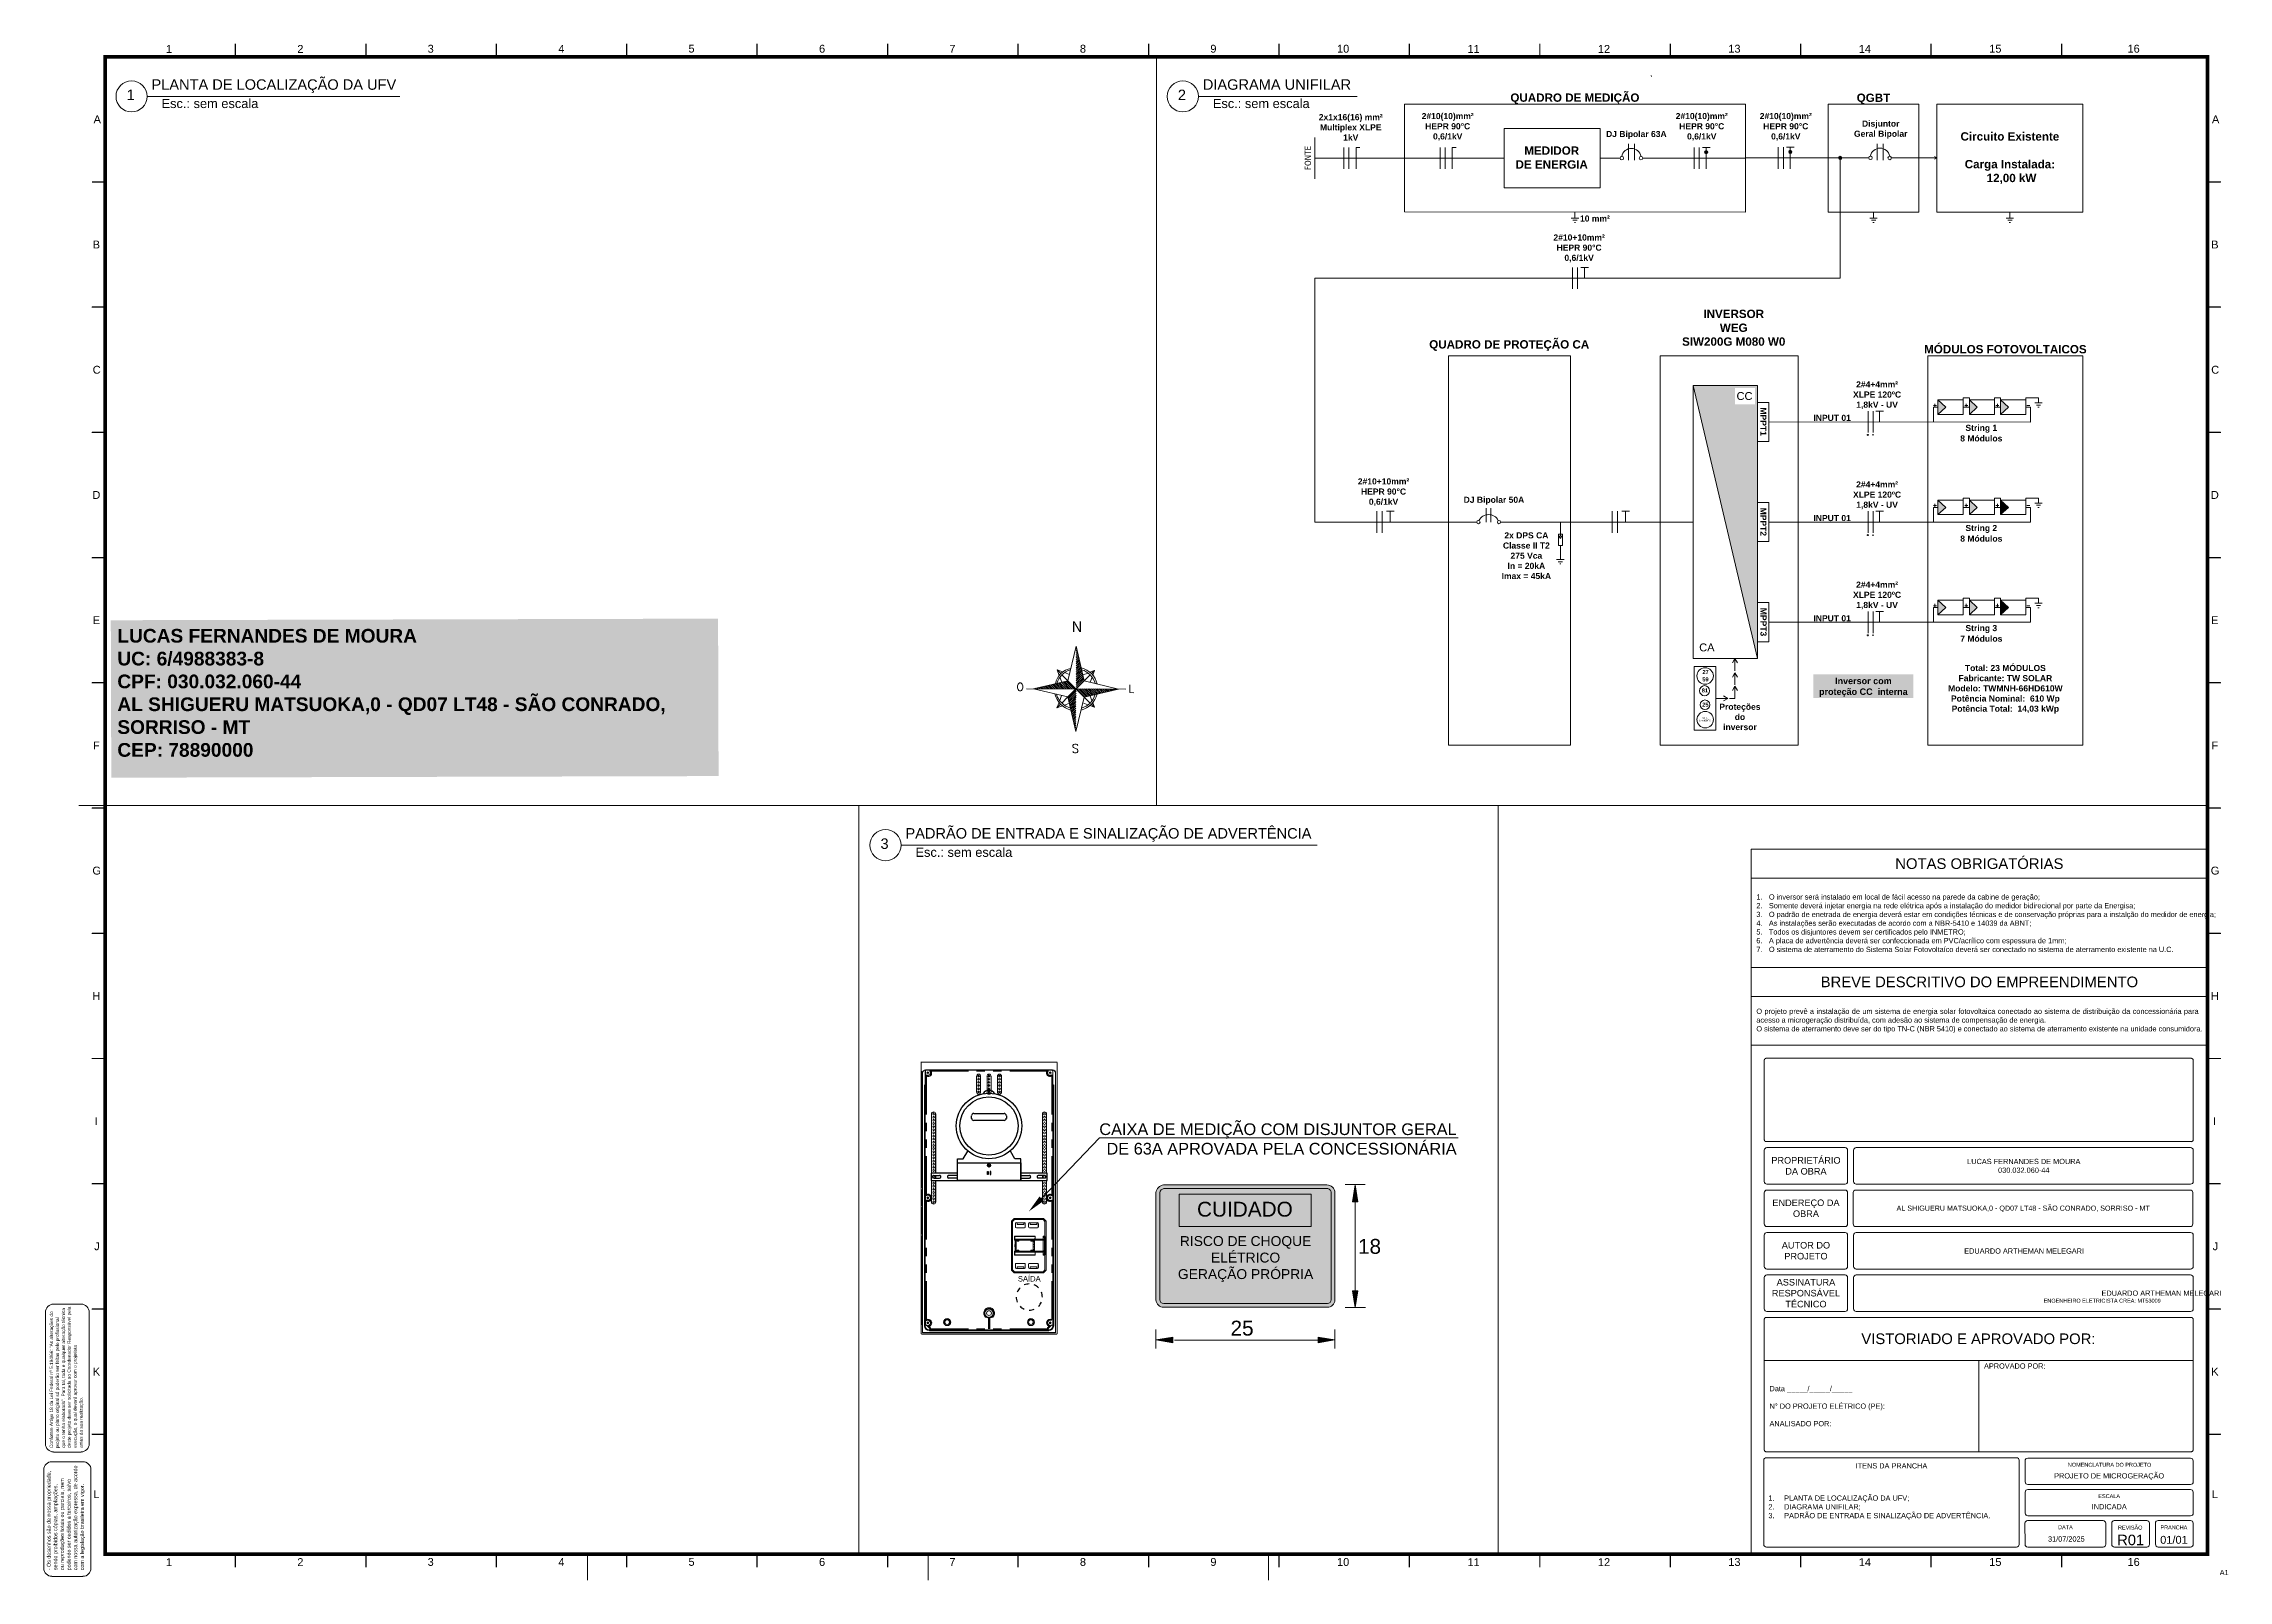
# Paper-space layout 'PROJETO ELÉTRICO (3)' of a CAD drawing. Header units: millimetres. Extents: x 2 to 839, y 0 to 589.
# The model-space entities are those that its viewports show. They can reach past a viewport. Long polylines and large blocks are cut down to what shows.
import ezdxf
from ezdxf.enums import TextEntityAlignment as Align

# ---------------------------------------------------------------- set-up
doc = ezdxf.new("R2010")
doc.units = ezdxf.units.MM
for name, color, linetype, lineweight in [('DESENHO', 7, 'Continuous', 0), ('PADRÃO DE ENTRADA', 7, 'Continuous', 0), ('PRANCHA A1', 7, 'Continuous', 0)]:
    doc.layers.add(name, color=color, linetype=linetype, lineweight=lineweight)
doc.styles.add('Annotative', font='arial.ttf')
doc.styles.add('ARIAL', font='arial.ttf')
doc.styles.add('GOTHICE', font='gothice_.ttf')
doc.styles.add('PDF Arial', font='arial.ttf')
doc.styles.add('PDF Arial Bold', font='arialbd.ttf')
doc.styles.add('PDF ArialMT', font='arial.ttf')
doc.styles.add('PDF TimesNewRomanPSMT', font='arial.ttf')
doc.styles.add('romans', font='romans__.ttf')
doc.styles.get("Standard").update_dxf_attribs({"font": 'arial.ttf'})

psp = doc.layouts.new('PROJETO ELÉTRICO (3)')

# ---------------------------------------------------------------- texts
at = {"layer": 'DESENHO', "lineweight": 0, "insert": (29.79, 364.64), "char_height": 5.2478, "attachment_point": 1}
psp.add_mtext_dynamic_manual_height_columns('\\A1;{\\fArial|b1|i0|c0|p34;\\C251;\\c6710371;LUCAS FERNANDES DE MOURA\\PUC: 6/4988383-8 \\PCPF: 030.032.060-44\\PAL SHIGUERU MATSUOKA,0 - QD07 LT48 - SÃO CONRADO, SORRISO - MT\\PCEP: 78890000}', width=224.0311, gutter_width=56.07, heights=[135.15], dxfattribs=at)
at = {"layer": 'PRANCHA A1', "lineweight": 0, "style": 'ARIAL'}
for s, height, p in [('1', 4, (34.87, 567.3)), ('2', 4, (437.84, 567.3)), ('Esc.: sem escala', 3.5155, (65.28, 564.25)), ('Esc.: sem escala', 3.5155, (468.25, 564.25)), ('3', 4, (323.86, 280.34)), ('Esc.: sem escala', 3.5155, (354.27, 277.29))]:
    psp.add_text(s, height=height, rotation=359.99297, dxfattribs=at).set_placement(p, align=Align.CENTER)
at = {"layer": 'PRANCHA A1', "color": 1, "lineweight": 0, "style": 'GOTHICE'}
psp.add_text('N', height=4.08, rotation=179.84632, dxfattribs=at).set_placement((399.59, 367.49))
at = {"layer": 'PRANCHA A1', "color": 18, "lineweight": 0, "true_color": 0x000000, "style": 'romans'}
for s, height, p in [('O', 2.97, (374.42, 340.95)), ('L', 2.97, (417.34, 340.21)), ('S', 3.27, (395.6, 317.18))]:
    psp.add_text(s, height=height, rotation=359.84632, dxfattribs=at).set_placement(p)
at = {"layer": 'PRANCHA A1', "attachment_point": 4, "style": 'PDF ArialMT'}
for s, insert, char_height in [('1', (48.42, 586.92), 3.02), ('2', (98.76, 586.92), 3.02), ('3', (148.71, 586.97), 3.02), ('4', (198.83, 586.97), 3.02), ('5', (248.7, 587.01), 3.02), ('6', (298.74, 586.97), 3.02), ('7', (348.69, 586.97), 3.02), ('8', (398.73, 586.97), 3.02), ('9', (448.73, 586.97), 3.02), ('10', (497.29, 586.97), 3.017), ('11', (547.28, 586.92), 3.017), ('12', (597.28, 586.92), 3.017), ('13', (647.27, 586.97), 3.017), ('14', (697.27, 586.92), 3.017), ('15', (747.27, 586.97), 3.017), ('16', (800.27, 586.97), 3.017), ('A', (20.69, 559.96), 3.02), ('A', (832.65, 559.96), 3.02), ('B', (20.35, 511.95), 3.02), ('B', (832.36, 511.95), 3.02), ('C', (20.35, 463.94), 3.02), ('C', (832.36, 463.94), 3.02), ('D', (20.23, 415.98), 3.02), ('D', (832.23, 415.98), 3.02), ('E', (20.35, 367.97), 3.02), ('E', (832.31, 367.97), 3.02), ('F', (20.44, 319.97), 3.02), ('F', (832.44, 319.97), 3.02), ('G', (20.23, 272), 3.02), ('G', (832.19, 272), 3.02), ('H', (20.23, 224), 3.02), ('H', (832.23, 224), 3.02), ('I', (21.07, 175.99), 3.02), ('I', (833.08, 175.99), 3.02), ('J', (20.91, 128.03), 3.02), ('J', (832.91, 128.03), 3.02), ('K', (20.35, 80.02), 3.02), ('K', (832.36, 80.02), 3.02), ('L', (20.61, 33.03), 3.02), ('L', (832.57, 33.03), 3.02), ('1', (48.42, 7), 3.02), ('2', (98.76, 7), 3.02), ('3', (148.71, 7.04), 3.02), ('4', (198.83, 7.04), 3.02), ('5', (248.7, 7.08), 3.02), ('6', (298.74, 7.04), 3.02), ('7', (348.69, 7.04), 3.02), ('8', (398.73, 7.04), 3.02), ('9', (448.73, 7.04), 3.02), ('10', (497.29, 7.04), 3.017), ('11', (547.28, 7), 3.017), ('12', (597.28, 7), 3.017), ('13', (647.27, 7.04), 3.017), ('14', (697.27, 7), 3.017), ('15', (747.27, 7.04), 3.017), ('16', (800.27, 7.04), 3.017), ('A1', (835.62, 3.02), 2.012)]:
    psp.add_mtext(s, dxfattribs=dict(at, insert=insert, char_height=char_height))
at = {"layer": 'PRANCHA A1', "lineweight": 0, "char_height": 4.0019, "attachment_point": 1, "rotation": 359.99297, "style": 'ARIAL'}
for s, insert in [('PLANTA DE LOCALIZAÇÃO DA UFV', (42.88, 575.27)), ('DIAGRAMA UNIFILAR', (445.85, 575.27)), ('PADRÃO DE ENTRADA E SINALIZAÇÃO DE ADVERTÊNCIA', (331.87, 288.31))]:
    psp.add_mtext_dynamic_manual_height_columns(s, width=336.822, gutter_width=42.69, heights=[0], dxfattribs=dict(at, insert=insert))
at = {"layer": 'PRANCHA A1', "lineweight": 0, "style": 'PDF ArialMT'}
for s, insert, char_height, width, attachment_point in [('\\pxqc;NOTAS OBRIGATÓRIAS', (656.01, 274.66), 4.0715, 174.9788, 4), ('\\pxi-2,l3,r1.98476,t3.38813,4;1.^IO inversor será instalado em local de fácil acesso na parede da cabine de geração;\\P2.^ISomente deverá injetar energia na rede elétrica após a instalação do medidor bidirecional por parte da Energisa;\\P3.^IO padrão de enetrada de energia deverá estar em condições técnicas e de conservação próprias para a instalção do medidor de energia;\\P4.^IAs instalações serão executadas de acordo com a NBR-5410 e 14039 da ABNT;\\P5.^ITodos os disjuntores devem ser certificados pelo INMETRO;\\P6.^IA placa de advertência deverá ser confeccionada em PVC/acrílico com espessura de 1mm;\\P7.^IO sistema de aterramento do Sistema Solar Fotovoltaíco deverá ser conectado no sistema de aterramento existente na U.C. ', (656.01, 251.86), 2.0116, 174.9788, 4), ('\\pxqc;BREVE DESCRITIVO DO EMPREENDIMENTO', (656.01, 229.34), 4.0715, 174.9788, 4), ('\\pxl1,r1.98476,qj,t3.38813,4;O projeto prevê a instalação de um sistema de energia solar fotovoltaica conectado ao sistema de distribuição da concessionária para acesso a microgeração distribuída, com adesão ao sistema de compensação de energia.\\P\\pr2.79533E-006,t3.38813,4,31;O sistema de aterramento deve ser do tipo TN-C (NBR 5410) e conectado ao sistema de aterramento existente na unidade consumidora.', (656.01, 214.45), 2.0116, 174.9788, 4), ('\\pxqc;PROPRIETÁRIO\\PDA OBRA', (661.34, 158.86), 2.5145, 31.3748, 4), ('\\pxqc;LUCAS FERNANDES DE MOURA\\P030.032.060-44', (695.28, 158.86), 2.0116, 130.4913, 4), ('\\pxqc;ENDEREÇO DA OBRA', (661.34, 142.6), 2.5145, 31.3748, 4), ('\\pxqc;AL SHIGUERU MATSUOKA,0 - QD07 LT48 - SÃO CONRADO, SORRISO - MT', (695.28, 142.38), 1.96, 130.035, 4), ('\\pxqc;AUTOR DO PROJETO', (661.34, 126.33), 2.5145, 31.3748, 4), ('\\pxqc;EDUARDO ARTHEMAN MELEGARI', (695.57, 126.22), 2.0116, 130.1473, 4), ('\\pxqc;ASSINATURA RESPONSÁVEL TÉCNICO', (661.34, 110.06), 2.5145, 31.3748, 4), ('\\pxqc;VISTORIADO E APROVADO POR:', (661.05, 92.57), 4.0715, 164.1611, 4), ('\\pxl1,r2.79533E-006,qj,t3.38813,4,31;APROVADO POR:', (784.37, 83.16), 2.0116, 82.2142, 2), ('\\pxl1,r2.79533E-006,qj,t3.38813,4,31;Data _____/_____/_____\\P\\PN° DO PROJETO ELÉTRICO (PE):\\P\\PANALISADO POR:', (661.05, 66.77), 2.0116, 82.2152, 4), ('\\pxqc;ITENS DA PRANCHA', (660.85, 43.89), 2.0116, 97.9099, 4), ('\\pxqc;NOMENCLATURA DO PROJETO', (761.03, 44.3), 1.5087, 64.7452, 4), ('\\pxqc;PROJETO DE MICROGERAÇÃO ', (762.03, 39.76), 2.0116, 62.4203, 4), ('\\pxi-3,l3.38813,t3.38813,4;1.^IPLANTA DE LOCALIZAÇÃO DA UFV;\\P2.^IDIAGRAMA UNIFILAR;\\P3.^IPADRÃO DE ENTRADA E SINALIZAÇÃO DE ADVERTÊNCIA.', (661.86, 27.88), 2.0116, 95.903, 4), ('\\pxqc;INDICADA', (761.08, 28.23), 2.0116, 64.3905, 4), ('\\pxqc;ESCALA', (761.06, 32.28), 1.5087, 64.3905, 4), ('\\pxqc;31/07/2025', (761.99, 15.85), 2.0116, 29.694, 4), ('\\pxqc;DATA', (760.99, 20.36), 1.509, 30.9869, 4), ('\\pxqc;R01', (794.54, 15.48), 4.023, 13.8968, 4), ('\\pxqc;REVISÃO', (794.24, 20.23), 1.5087, 14.1637, 4), ('\\pxqc;01/01', (810.99, 15.53), 3.0174, 14.1933, 4), ('\\pxqc;PRANCHA', (810.98, 20.28), 1.5087, 14.1637, 4)]:
    psp.add_mtext(s, dxfattribs=dict(at, insert=insert, char_height=char_height, width=width, attachment_point=attachment_point))
at = {"layer": 'PRANCHA A1', "lineweight": 0, "attachment_point": 4, "style": 'PDF ArialMT'}
for s, insert, char_height in [('\\pxqc;EDUARDO ARTHEMAN MELEGARI', (790.33, 110.06), 2.0116), ('ENGENHEIRO ELETRICISTA CREA: MT53009', (768.15, 107.18), 1.5087)]:
    psp.add_mtext(s, dxfattribs=dict(at, insert=insert, char_height=char_height))
at = {"layer": 'PRANCHA A1', "attachment_point": 4, "rotation": 90, "style": 'PDF ArialMT'}
for s, insert, char_height in [('Conforme Artigo 18 da Lei Federal nº 5.194/66: "As alterações do', (4.69, 50.71), 1.2907), ('projeto ou plano original só poderão ser feitas pelo profissional', (6.97, 50.67), 1.2907), ('que o tenha elaborado". Para tal, toda e qualquer alteração técnica', (9.3, 50.79), 1.2907), ('deste projeto deve ser solicitada ao Coordenador Responsável pela', (11.5, 50.75), 1.2907), ('execução, o qual deverá aprovar com o projetista', (13.79, 50.75), 1.2907), ('antes da sua realização.', (16.07, 50.75), 1.2907), ('com nossa autorização expressa, de acordo', (13.91, 3.89), 1.4637), ('- Os desenhos são de nossa propriedade,', (3.71, 3.89), 1.4637), ('sendo proibidos cópias, ampliações,', (6.25, 3.93), 1.4637), ('ou reproduções totais ou parciais, nem', (8.79, 3.89), 1.4637), ('podendo ser cedidos a terceiros, salvo', (11.42, 3.85), 1.4637), ('com a legislação brasileira em vigor.', (16.45, 3.89), 1.4637)]:
    psp.add_mtext(s, dxfattribs=dict(at, insert=insert, char_height=char_height))

msp = doc.modelspace()

# ---------------------------------------------------------------- texts
at = {"layer": 'DESENHO', "lineweight": 0, "attachment_point": 9, "style": 'PDF Arial'}
for s, width, gutter_width, heights, insert, char_height in [('\\pxqc;{\\fArial|b1|i0|c0|p34;QUADRO DE MEDIÇÃO}', 26.4135, 18.41, [2.49], (4394.36, -1793.4), 0.644), ('\\pxqc;{\\fArial|b1|i0|c0|p34;QGBT}', 7.0002, 25.9, [0.713], (4407.78, -1793.4), 0.644), ('\\pxqc;{\\fArial|b1|i0|c0|p34;2#10(10)mm²\\PHEPR 90°C\\P0,6/1kV}', 5.8423, 12.5, [2.86], (4374.22, -1796.23), 0.4723), ('\\pxqc;{\\fArial|b1|i0|c0|p34;2#10(10)mm²\\PHEPR 90°C\\P0,6/1kV}', 5.8423, 12.5, [2.86], (4393.9, -1796.23), 0.4723), ('\\pxqc;{\\fArial|b1|i0|c0|p34;2#10(10)mm²\\PHEPR 90°C\\P0,6/1kV}', 5.8423, 12.5, [2.86], (4400.41, -1796.23), 0.4723), ('\\pxqc;{\\fArial|b1|i0|c0|p34;QUADRO DE PROTEÇÃO CA}', 11.7697, 3.95, [2.7], (4381.95, -1812.51), 0.644), ('\\pxqc;{\\fArial|b1|i0|c0|p34;MÓDULOS FOTOVOLTAICOS}', 12.0219, 3.95, [7.51], (4420.51, -1812.7), 0.644), ('\\pxqc;{\\fArial|b1|i0|c0|p34;2#4+4mm²\\PXLPE 120ºC\\P1,8kV - UV}', 6.7378, 12.5, [3.19], (4407.93, -1817.01), 0.4723), ('\\pxqc;{\\fArial|b1|i0|c0|p34;2#4+4mm²\\PXLPE 120ºC\\P1,8kV - UV}', 6.7378, 12.5, [3.19], (4407.93, -1824.76), 0.4723), ('\\pxqc;{\\fArial|b1|i0|c0|p34;2x DPS CA\\PClasse II T2\\P275 Vca\\PIn = 20kA\\PImax = 45kA}', 3.9314, 12.5, [0], (4379.36, -1830.18), 0.4723), ('\\pxqc;{\\fArial|b1|i0|c0|p34;2#4+4mm²\\PXLPE 120ºC\\P1,8kV - UV}', 6.7378, 12.5, [3.19], (4407.93, -1832.52), 0.4723), ('\\pxqc;{\\fArial|b1|i0|c0|p34;Proteções \\Pdo inversor}', 1.5658, 12.5, [0], (4394.72, -1841.88), 0.4723)]:
    msp.add_mtext_dynamic_manual_height_columns(s, width=width, gutter_width=gutter_width, heights=heights, dxfattribs=dict(at, insert=insert, char_height=char_height))
at = {"layer": 'DESENHO', "lineweight": 0}
for s, insert, char_height, width, attachment_point, style in [('\\pxqc;{\\fArial|b1|i0|c0|p34;2x1x16(16) mm²\\PMultiplex XLPE \\P1kV }', (4359.56, -1794.16), 0.4723, 8.4579, 1, 'PDF Arial'), ('\\pxqc;{\\fArial|b1|i0|c0|p34;DJ Bipolar 63A}', (4388.61, -1796.08), 0.4723, 5.3936, 9, 'PDF Arial'), ('\\pxqc;{\\fArial|b1|i0|c0|p34;Disjuntor \\PGeral Bipolar}', (4407.86, -1796.06), 0.4723, 6.0339, 9, 'PDF Arial'), ('\\pxqc;{\\fArial|b1|i0|c0|p34;MEDIDOR DE ENERGIA}', (4382.22, -1798.39), 0.644, 5.7279, 9, 'PDF Arial'), ('\\pxqc;{\\fArial|b1|i0|c0|p34;Circuito Existente\\P\\PCarga Instalada:\\P 12,00 kW }', (4414.85, -1797.57), 0.644, 11.3255, 5, 'PDF Arial'), ('\\pxqc;{\\fArial|b1|i0|c0|p34;INVERSOR\\PWEG\\PSIW200G M080 W0}', (4388.21, -1812.11), 0.644, 10.4912, 7, 'PDF Arial'), ('\\pxqc;{\\fArial|b1|i0|c0|p34;INPUT 01}', (4403.67, -1817.93), 0.4723, 5.1794, 9, 'PDF Arial'), ('\\pxqc;{\\fArial|b1|i0|c0|p34;8 Módulos}', (4415.13, -1819.52), 0.4723, 4.9896, 9, 'PDF Arial'), ('\\pxqc;{\\fArial|b1|i0|c0|p34;String 1}', (4415.13, -1818.84), 0.4723, 4.9896, 9, 'PDF Arial'), ('\\pxqc;{\\fArial|b1|i0|c0|p34;DJ Bipolar 50A}', (4377.9, -1824.41), 0.4723, 6.0339, 9, 'PDF Arial'), ('\\pxqc;{\\fArial|b1|i0|c0|p34;INPUT 01}', (4403.67, -1825.69), 0.4723, 5.1794, 9, 'PDF Arial'), ('\\pxqc;{\\fArial|b1|i0|c0|p34;String 2}', (4415.13, -1826.6), 0.4723, 4.9896, 9, 'PDF Arial'), ('\\pxqc;{\\fArial|b1|i0|c0|p34;8 Módulos}', (4415.13, -1827.28), 0.4723, 4.9896, 9, 'PDF Arial'), ('\\pxqc;{\\fArial|b1|i0|c0|p34;INPUT 01}', (4403.67, -1833.45), 0.4723, 5.1794, 9, 'PDF Arial'), ('\\pxqc;{\\fArial|b1|i0|c0|p34;String 3}', (4415.13, -1834.35), 0.4723, 4.9896, 9, 'PDF Arial'), ('\\pxqc;{\\fArial|b1|i0|c0|p34;7 Módulos}', (4415.13, -1835.03), 0.4723, 4.9896, 9, 'PDF Arial'), ('\\pxqc,t12;{\\fArial|b1|i0|c0|p34;Total: 23 MÓDULOS \\P\\ptz;Fabricante: TW SOLAR\\PModelo: TWMNH-66HD610W\\PPotência Nominal:  610 Wp\\PPotência Total:  14,03 kWp}', (4420.51, -1840.59), 0.4723, 12.0219, 9, 'Annotative')]:
    msp.add_mtext(s, dxfattribs=dict(at, insert=insert, char_height=char_height, width=width, attachment_point=attachment_point, style=style))
at = {"layer": 'DESENHO', "lineweight": 0, "insert": (4360.47, -1798.5), "char_height": 0.4733, "attachment_point": 4, "rotation": 90}
msp.add_mtext('{\\fTahoma|b0|i0|c0|p34;FONTE}', dxfattribs=at)
at = {"layer": 'DESENHO', "color": 3, "lineweight": 0, "insert": (4385.4, -1802.49), "char_height": 0.4723, "width": 5.3936, "attachment_point": 9, "style": 'PDF Arial'}
msp.add_mtext('\\pxqc;{\\fArial|b1|i0|c0|p34;10 mm²}', dxfattribs=at)
at = {"layer": 'DESENHO', "char_height": 0.4723, "width": 3.9997, "attachment_point": 1, "style": 'PDF Arial Bold'}
for insert in [(4379.48, -1803.48), (4364.33, -1822.37)]:
    msp.add_mtext('\\pxqc;2#10+10mm²\\PHEPR 90°C\\P0,6/1kV', dxfattribs=dict(at, insert=insert))
at = {"layer": 'DESENHO', "lineweight": 0, "char_height": 0.612, "attachment_point": 9, "style": 'PDF Arial'}
for s, insert in [('CC', (4394.91, -1816.31)), ('CA', (4391.97, -1835.78))]:
    msp.add_mtext(s, dxfattribs=dict(at, insert=insert))
at = {"layer": 'DESENHO', "lineweight": 0, "char_height": 0.4723, "attachment_point": 9, "rotation": 270, "style": 'PDF Arial'}
for s, insert in [('\\pxi4.60266;{\\fArial|b1|i0|c0|p34;MPPT1}', (4395.52, -1819.08)), ('\\pxi4.60266;{\\fArial|b1|i0|c0|p34;MPPT2}', (4395.52, -1826.84)), ('\\pxi4.60266;{\\fArial|b1|i0|c0|p34;MPPT3}', (4395.52, -1834.6))]:
    msp.add_mtext_dynamic_manual_height_columns(s, width=5.1362, gutter_width=27.45, heights=[1.38], dxfattribs=dict(at, insert=insert))
at = {"layer": 'DESENHO', "lineweight": 0, "char_height": 0.3104, "attachment_point": 3}
for s, width, heights, insert in [('\\pxql;{\\fArial|b1|i0|c0|p34;59}', 3.9314, [0.102], (4394.96, -1837.79)), ('\\pxql;{\\fArial|b1|i0|c0|p34;27}', 3.9314, [0.102], (4394.97, -1837.21)), ('\\pxql;{\\fArial|b1|i0|c0|p34;81}', 3.9314, [0.102], (4394.91, -1838.64)), ('\\pxqc;{\\H0.375x;ANTI-\\PILHAMENTO}', 1.9438, [0.999], (4392.19, -1840.88)), ('\\pxql;{\\fArial|b1|i0|c0|p34;25}', 3.9314, [0.102], (4394.95, -1839.74))]:
    msp.add_mtext_dynamic_manual_height_columns(s, width=width, gutter_width=12.5, heights=heights, dxfattribs=dict(at, insert=insert))
at = {"layer": 'DESENHO', "insert": (4399.88, -1837.81), "char_height": 0.5, "attachment_point": 1, "style": 'PDF Arial', "bg_fill": 1, "box_fill_scale": 1.5, "bg_fill_color": 1, "bg_fill_transparency": 0}
msp.add_mtext_dynamic_manual_height_columns('\\pxqc;{\\fArial|b1|i0|c0|p34;\\C255;\\c16777215;Inversor com proteção CC  interna}', width=7.2381, gutter_width=55.22, heights=[0], dxfattribs=at)
at = {"layer": 'PADRÃO DE ENTRADA', "color": 7, "lineweight": 0, "insert": (5185.06, -1915.32), "char_height": 3.2603, "attachment_point": 9, "style": 'PDF Arial'}
msp.add_mtext('CAIXA DE MEDIÇÃO COM DISJUNTOR GERAL\\P DE 63A APROVADA PELA CONCESSIONÁRIA', dxfattribs=at)
at = {"layer": 'PADRÃO DE ENTRADA', "lineweight": 0, "attachment_point": 1}
for s, width, heights, insert, char_height, style in [('\\pxqc;{\\C2;\\c2092017;CUIDADO}', 36.6536, [1.57], (5107.66, -1928.45), 4.1466, 'PDF Arial'), ('\\pxqc;{\\H0.66667x;\\C256;\\c0;RISCO DE CHOQUE\\PELÉTRICO\\PGERAÇÃO PRÓPRIA\\H1.5x; }', 47.4759, [18.6], (5102.45, -1938.03), 4.1466, 'PDF Arial'), ('\\pxql;18', 67.37, [0], (5157.54, -1938.82), 4.147, 'ARIAL'), ('\\pxql;25', 67.37, [0], (5121.98, -1961.63), 4.147, 'ARIAL')]:
    msp.add_mtext_dynamic_manual_height_columns(s, width=width, gutter_width=198.67, heights=heights, dxfattribs=dict(at, insert=insert, char_height=char_height, style=style))
at = {"layer": 'PADRÃO DE ENTRADA', "insert": (5062.64, -1949.95), "char_height": 1.519, "attachment_point": 4, "style": 'PDF TimesNewRomanPSMT'}
msp.add_mtext('SAÍDA', dxfattribs=at)

# ---------------------------------------------------------------- blocks, each defined once
blk = doc.blocks.new('*X2')
at = {"color": 0}
for p, q in [((0.003, 0.586), (0.005, 0.588)), ((0.003, 0.56), (0.01, 0.567)), ((0.003, 0.533), (0.015, 0.545)), ((0.003, 0.507), (0.02, 0.524)), ((0.003, 0.48), (0.025, 0.502)), ((0.003, 0.454), (0.03, 0.481)), ((0.003, 0.427), (0.035, 0.459)), ((0.003, 0.4), (0.04, 0.438)), ((0.003, 0.374), (0.045, 0.416)), ((0.003, 0.347), (0.05, 0.395)), ((0.003, 0.321), (0.055, 0.373)), ((0.003, 0.294), (0.06, 0.352)), ((0.003, 0.268), (0.065, 0.33)), ((0.003, 0.241), (0.07, 0.309)), ((0.003, 0.215), (0.075, 0.287)), ((0.003, 0.188), (0.08, 0.266)), ((0.003, 0.162), (0.085, 0.244)), ((0.003, 0.135), (0.09, 0.223)), ((0.003, 0.109), (0.095, 0.201)), ((0.003, 0.082), (0.1, 0.18)), ((0.003, 0.056), (0.105, 0.158)), ((0.003, 0.029), (0.11, 0.137)), ((0.003, 0.003), (0.115, 0.115))]:
    blk.add_line(p, q, dxfattribs=at)

# ---------------------------------------------------------------- hatches: boundary and pattern name
at = {"layer": 'DESENHO', "lineweight": 0}
h = msp.add_hatch(color=256, dxfattribs=at)
h.dxf.hatch_style = 1
h.paths.add_polyline_path([(4391.33, -1796.99, 0.414214), (4391.2, -1797.11, 0.414214), (4391.33, -1797.24)])
h.paths.add_polyline_path([(4391.45, -1797.11, 0.414214), (4391.33, -1796.99), (4391.33, -1797.24, 0.414214)])
h = msp.add_hatch(color=256, dxfattribs=at)
h.dxf.hatch_style = 1
h.paths.add_polyline_path([(4397.84, -1796.96, 0.414214), (4397.71, -1797.09, 0.414214), (4397.84, -1797.21)])
h.paths.add_polyline_path([(4397.96, -1797.09, 0.414214), (4397.84, -1796.96), (4397.84, -1797.21, 0.414214)])
h = msp.add_hatch(color=256, dxfattribs=at)
h.dxf.hatch_style = 1
h.paths.add_polyline_path([(4401.84, -1797.55, 0.414214), (4401.71, -1797.43), (4401.71, -1797.68, 0.414214)])
h.paths.add_polyline_path([(4401.71, -1797.43, 0.414214), (4401.59, -1797.55, 0.414214), (4401.71, -1797.68)])
h = msp.add_hatch(color=256, dxfattribs=at)
h.dxf.hatch_style = 1
h.paths.add_polyline_path([(4395.31, -1815.18), (4390.32, -1815.18), (4395.31, -1836.33)])
h.paths.add_polyline_path([(4393.55, -1816.64), (4395.1, -1816.64), (4395.1, -1815.38), (4393.55, -1815.38)], flags=16)
h = msp.add_hatch(color=7, dxfattribs=at)
h.dxf.hatch_style = 1
h.paths.add_polyline_path([(4409.89, -1832.38), (4409.28, -1831.81), (4409.28, -1832.94)])
h.paths.add_polyline_path([(4411.71, -1831.81), (4411.71, -1832.94), (4412.32, -1832.38)])
h.paths.add_polyline_path([(4411.71, -1816.3), (4411.71, -1817.43), (4412.32, -1816.86)])
h.paths.add_polyline_path([(4409.28, -1816.3), (4409.28, -1817.43), (4409.89, -1816.86)])
h.paths.add_polyline_path([(4411.71, -1824.06), (4411.71, -1825.18), (4412.32, -1824.62)])
h.paths.add_polyline_path([(4409.89, -1824.62), (4409.28, -1824.06), (4409.28, -1825.18)])
h.paths.add_polyline_path([(4414.12, -1817.43), (4414.74, -1816.86), (4414.12, -1816.3)])
h = msp.add_hatch(color=7, dxfattribs=at)
h.dxf.hatch_style = 1
h.paths.add_polyline_path([(4414.12, -1825.18), (4414.74, -1824.62), (4414.12, -1824.06)])
h = msp.add_hatch(color=7, dxfattribs=at)
h.dxf.hatch_style = 1
h.paths.add_polyline_path([(4414.12, -1832.94), (4414.74, -1832.38), (4414.12, -1831.81)])
at = {"layer": 'PADRÃO DE ENTRADA', "lineweight": 0}
h = msp.add_hatch(color=256, dxfattribs=at)
h.dxf.hatch_style = 1
edge = h.paths.add_edge_path()
edge.add_arc((5148.92, -1925.94), 2.19, 1.5279, 91.5282)
edge.add_line((5148.86, -1923.75), (5103.31, -1923.75))
edge.add_arc((5103.58, -1926.15), 2.42, 96.3973, 173.6024)
edge.add_line((5101.18, -1925.88), (5101.18, -1955.83))
edge.add_arc((5103.34, -1955.73), 2.16, 182.4237, 270.2616)
edge.add_line((5103.35, -1957.9), (5148.98, -1957.9))
edge.add_arc((5149, -1955.78), 2.12, 269.6245, 358.8061)
edge.add_line((5151.11, -1955.83), (5151.11, -1925.88))
at = {"layer": 'PADRÃO DE ENTRADA', "lineweight": 0, "true_color": 0xf1eb1f}
h = msp.add_hatch(color=2, dxfattribs=at)
h.dxf.hatch_style = 1
edge = h.paths.add_edge_path()
edge.add_arc((5148.92, -1925.94), 1.15, 2.1054, 92.1058)
edge.add_line((5148.88, -1924.78), (5103.38, -1924.78))
edge.add_arc((5103.58, -1926.15), 1.38, 98.4711, 171.5285)
edge.add_line((5102.22, -1925.94), (5102.22, -1955.8))
edge.add_arc((5103.34, -1955.73), 1.13, 183.3575, 270.3624)
edge.add_line((5103.35, -1956.86), (5148.99, -1956.86))
edge.add_arc((5149, -1955.78), 1.08, 269.4744, 358.3289)
edge.add_line((5150.08, -1955.81), (5150.08, -1925.89))
at = {"layer": 'PADRÃO DE ENTRADA', "lineweight": 0, "true_color": 0x000000}
h = msp.add_hatch(color=18, dxfattribs=at)
h.dxf.hatch_style = 1
h.paths.add_polyline_path([(5144.51, -1926.34), (5107.66, -1926.34), (5107.66, -1935.32), (5144.51, -1935.32)])

# ---------------------------------------------------------------- linework, layer by layer
at = {"layer": 'DESENHO', "lineweight": 0}
for p, q in [((4361.01, -1799.18), (4361.01, -1795.96)), ((4363.26, -1798.4), (4363.26, -1796.74)), ((4363.65, -1798.4), (4363.65, -1796.74)), ((4364.2, -1798.4), (4364.2, -1796.74)), ((4364.2, -1796.74), (4364.49, -1796.74)), ((4370.71, -1798.4), (4370.71, -1796.74)), ((4371.11, -1798.4), (4371.11, -1796.74)), ((4371.65, -1798.4), (4371.65, -1796.74)), ((4371.65, -1796.74), (4371.95, -1796.74)), ((4385.3, -1797.74), (4385.3, -1796.47)), ((4385.76, -1797.74), (4385.76, -1796.47)), ((4390.39, -1798.41), (4390.39, -1796.74)), ((4390.78, -1798.41), (4390.78, -1796.74)), ((4391.03, -1796.74), (4391.33, -1796.74)), ((4391.33, -1798.41), (4391.33, -1796.74)), ((4391.33, -1796.74), (4391.62, -1796.74)), ((4396.9, -1798.39), (4396.9, -1796.72)), ((4397.3, -1798.39), (4397.3, -1796.72)), ((4397.54, -1796.72), (4397.84, -1796.72)), ((4397.84, -1798.39), (4397.84, -1796.72)), ((4397.84, -1796.72), (4398.14, -1796.72)), ((4404.56, -1797.72), (4404.56, -1796.45)), ((4405.02, -1797.72), (4405.02, -1796.45)), ((4409.18, -1797.55), (4409.02, -1797.45)), ((4409.02, -1797.66), (4409.18, -1797.55)), ((4380.96, -1807.7), (4380.96, -1806.03)), ((4381.36, -1807.7), (4381.36, -1806.03)), ((4381.61, -1806.03), (4381.9, -1806.03)), ((4381.9, -1806.86), (4381.9, -1806.03)), ((4381.9, -1806.03), (4382.2, -1806.03)), ((4403.87, -1818.83), (4403.87, -1817.17)), ((4404.26, -1818.83), (4404.26, -1817.17)), ((4405.06, -1817.17), (4404.46, -1817.17)), ((4404.76, -1818), (4404.76, -1817.17)), ((4403.78, -1819.01), (4403.91, -1819.01)), ((4403.85, -1818.95), (4403.85, -1819.07)), ((4404.18, -1819.01), (4404.31, -1819.01)), ((4365.82, -1826.59), (4365.82, -1824.92)), ((4366.22, -1826.59), (4366.22, -1824.92)), ((4366.85, -1824.92), (4366.56, -1824.92)), ((4366.85, -1825.76), (4366.85, -1824.92)), ((4367.15, -1824.92), (4366.85, -1824.92)), ((4380.03, -1826.69), (4380.03, -1825.76)), ((4384.05, -1826.59), (4384.05, -1824.92)), ((4384.45, -1826.59), (4384.45, -1824.92)), ((4385.08, -1824.92), (4384.79, -1824.92)), ((4385.08, -1825.76), (4385.08, -1824.92)), ((4385.38, -1824.92), (4385.08, -1824.92)), ((4403.87, -1826.59), (4403.87, -1824.92)), ((4404.26, -1826.59), (4404.26, -1824.92)), ((4405.06, -1824.92), (4404.46, -1824.92)), ((4404.76, -1825.76), (4404.76, -1824.92)), ((4403.78, -1826.77), (4403.91, -1826.77)), ((4403.85, -1826.7), (4403.85, -1826.83)), ((4404.18, -1826.77), (4404.31, -1826.77)), ((4403.87, -1834.35), (4403.87, -1832.68)), ((4404.26, -1834.35), (4404.26, -1832.68)), ((4405.06, -1832.68), (4404.46, -1832.68)), ((4404.76, -1833.51), (4404.76, -1832.68)), ((4403.78, -1834.52), (4403.91, -1834.52)), ((4403.85, -1834.46), (4403.85, -1834.59)), ((4404.18, -1834.52), (4404.31, -1834.52)), ((4393.54, -1836.33), (4393.35, -1836.67)), ((4393.54, -1837.43), (4393.35, -1837.77)), ((4393.54, -1837.27), (4393.54, -1836.33)), ((4393.54, -1836.33), (4393.74, -1836.67)), ((4393.54, -1838.37), (4393.54, -1837.43)), ((4393.54, -1837.43), (4393.74, -1837.77)), ((4392.07, -1839.41), (4393.01, -1839.41)), ((4393.01, -1839.41), (4392.67, -1839.22)), ((4393.01, -1839.41), (4392.67, -1839.61)), ((4393.54, -1839.41), (4393.13, -1839.41)), ((4393.54, -1838.48), (4393.35, -1838.81)), ((4393.54, -1839.41), (4393.54, -1838.48)), ((4393.54, -1838.48), (4393.74, -1838.81))]:
    msp.add_line(p, q, dxfattribs=at)
at = {"layer": 'DESENHO', "color": 5, "lineweight": 0}
for p, q in [((4361.01, -1797.57), (4375.68, -1797.57)), ((4384.65, -1797.57), (4383.11, -1797.57)), ((4394.36, -1797.57), (4386.41, -1797.57)), ((4394.36, -1797.55), (4403.91, -1797.55)), ((4401.71, -1797.55), (4401.71, -1806.86)), ((4405.67, -1797.55), (4409.18, -1797.55)), ((4361.01, -1806.86), (4401.71, -1806.86)), ((4361.01, -1806.86), (4361.01, -1825.76)), ((4409.28, -1816.86), (4408.92, -1816.86)), ((4408.92, -1816.86), (4408.92, -1818.01)), ((4416.45, -1816.86), (4416.09, -1816.86)), ((4416.45, -1816.86), (4416.45, -1818.01)), ((4396.17, -1818), (4416.45, -1818.01)), ((4361.01, -1825.76), (4373.55, -1825.76)), ((4375.39, -1825.76), (4390.32, -1825.76)), ((4396.17, -1825.76), (4416.45, -1825.76)), ((4409.28, -1824.62), (4408.92, -1824.62)), ((4408.92, -1824.62), (4408.92, -1825.76)), ((4416.45, -1824.62), (4416.09, -1824.62)), ((4416.45, -1824.62), (4416.45, -1825.76)), ((4409.28, -1832.38), (4408.92, -1832.38)), ((4408.92, -1832.38), (4408.92, -1833.52)), ((4416.45, -1832.38), (4416.09, -1832.38)), ((4416.45, -1832.38), (4416.45, -1833.52)), ((4396.17, -1833.51), (4416.45, -1833.51))]:
    msp.add_line(p, q, dxfattribs=at)
at = {"layer": 'DESENHO', "color": 3, "lineweight": 0}
for p, q in [((4381.15, -1802.21), (4381.15, -1801.74)), ((4404.29, -1802.21), (4404.29, -1801.75)), ((4414.85, -1802.21), (4414.85, -1801.75)), ((4381.11, -1802.55), (4381.2, -1802.55)), ((4404.24, -1802.55), (4404.33, -1802.55)), ((4414.8, -1802.55), (4414.89, -1802.55)), ((4417.02, -1816.87), (4417.11, -1816.87)), ((4417.02, -1824.63), (4417.11, -1824.63)), ((4379.99, -1829), (4380.07, -1829)), ((4417.02, -1832.39), (4417.11, -1832.39))]:
    msp.add_line(p, q, dxfattribs=at)
at = {"layer": 'DESENHO', "color": 18, "lineweight": 0, "true_color": 0x000000}
for p, q in [((4379.92, -1826.85), (4380.03, -1827.04)), ((4379.92, -1826.85), (4380.14, -1826.85)), ((4380.03, -1826.69), (4380.03, -1826.85)), ((4380.03, -1827.04), (4380.14, -1826.85))]:
    msp.add_line(p, q, dxfattribs=at)
at = {"layer": 'DESENHO', "lineweight": 0}
for points in [[(4394.36, -1801.75), (4367.95, -1801.74), (4367.95, -1793.4), (4394.36, -1793.4)], [(4400.78, -1793.4), (4407.79, -1793.4), (4407.79, -1801.75), (4400.78, -1801.75)], [(4420.51, -1793.4), (4409.18, -1793.4), (4409.18, -1801.75), (4420.51, -1801.75)], [(4383.11, -1795.28), (4375.68, -1795.28), (4375.68, -1799.86), (4383.11, -1799.86)], [(4380.81, -1843.03), (4371.36, -1843.03), (4371.36, -1812.88), (4380.81, -1812.88)], [(4408.49, -1812.88), (4420.51, -1812.88), (4420.51, -1843.03), (4408.49, -1843.03)], [(4395.31, -1815.18), (4390.32, -1815.18), (4390.32, -1836.33), (4395.31, -1836.33)], [(4395.31, -1816.49), (4396.17, -1816.49), (4396.17, -1819.51), (4395.31, -1819.51)], [(4411.24, -1817.43), (4409.28, -1817.43), (4409.28, -1816.3), (4411.24, -1816.3)], [(4413.66, -1817.43), (4411.71, -1817.43), (4411.71, -1816.3), (4413.66, -1816.3)], [(4416.09, -1817.43), (4414.12, -1817.43), (4414.12, -1816.3), (4416.09, -1816.3)], [(4395.31, -1824.24), (4396.17, -1824.24), (4396.17, -1827.27), (4395.31, -1827.27)], [(4411.24, -1825.18), (4409.28, -1825.18), (4409.28, -1824.06), (4411.24, -1824.06)], [(4413.66, -1825.18), (4411.71, -1825.18), (4411.71, -1824.06), (4413.66, -1824.06)], [(4416.09, -1825.18), (4414.12, -1825.18), (4414.12, -1824.06), (4416.09, -1824.06)], [(4395.31, -1832), (4396.17, -1832), (4396.17, -1835.03), (4395.31, -1835.03)], [(4411.24, -1832.94), (4409.28, -1832.94), (4409.28, -1831.81), (4411.24, -1831.81)], [(4413.66, -1832.94), (4411.71, -1832.94), (4411.71, -1831.81), (4413.66, -1831.81)], [(4416.09, -1832.94), (4414.12, -1832.94), (4414.12, -1831.81), (4416.09, -1831.81)], [(4392.07, -1836.95), (4390.4, -1836.95), (4390.4, -1841.88), (4392.07, -1841.88)]]:
    msp.add_lwpolyline(points, close=True, dxfattribs=at)
at = {"layer": 'DESENHO', "color": 3, "lineweight": 0}
for points in [[(4380.86, -1802.21), (4381.15, -1802.21), (4381.45, -1802.21)], [(4403.99, -1802.21), (4404.29, -1802.21), (4404.58, -1802.21)], [(4414.55, -1802.21), (4414.85, -1802.21), (4415.14, -1802.21)], [(4380.98, -1802.38), (4381.15, -1802.38), (4381.32, -1802.38)], [(4404.12, -1802.38), (4404.29, -1802.38), (4404.46, -1802.38)], [(4414.68, -1802.38), (4414.85, -1802.38), (4415.02, -1802.38)], [(4411.71, -1816.3), (4411.71, -1816.14), (4411.24, -1816.14), (4411.24, -1816.3)], [(4411.71, -1816.3), (4411.71, -1816.14), (4411.24, -1816.14), (4411.24, -1816.3)], [(4414.12, -1816.3), (4414.12, -1816.14), (4413.66, -1816.14), (4413.66, -1816.3)], [(4416.09, -1816.14), (4416.09, -1816.14), (4417.06, -1816.14), (4417.06, -1816.53)], [(4416.09, -1816.14), (4416.09, -1816.14), (4416.09, -1816.14), (4416.09, -1816.3)], [(4416.77, -1816.53), (4417.06, -1816.53), (4417.36, -1816.53)], [(4416.9, -1816.7), (4417.06, -1816.7), (4417.23, -1816.7)], [(4411.71, -1824.06), (4411.71, -1823.9), (4411.24, -1823.9), (4411.24, -1824.06)], [(4411.71, -1824.06), (4411.71, -1823.9), (4411.24, -1823.9), (4411.24, -1824.06)], [(4414.13, -1824.06), (4414.13, -1823.9), (4413.66, -1823.9), (4413.66, -1824.06)], [(4414.12, -1824.06), (4414.12, -1823.9), (4413.66, -1823.9), (4413.66, -1824.06)], [(4416.09, -1823.9), (4416.09, -1823.9), (4417.06, -1823.9), (4417.06, -1824.29)], [(4416.09, -1823.9), (4416.09, -1823.9), (4416.09, -1823.9), (4416.09, -1824.06)], [(4416.77, -1824.29), (4417.06, -1824.29), (4417.36, -1824.29)], [(4416.9, -1824.46), (4417.06, -1824.46), (4417.23, -1824.46)], [(4379.73, -1828.66), (4380.03, -1828.66), (4380.33, -1828.66)], [(4379.86, -1828.83), (4380.03, -1828.83), (4380.2, -1828.83)], [(4411.71, -1831.81), (4411.71, -1831.66), (4411.24, -1831.66), (4411.24, -1831.81)], [(4411.71, -1831.81), (4411.71, -1831.66), (4411.24, -1831.66), (4411.24, -1831.81)], [(4414.13, -1831.81), (4414.13, -1831.66), (4413.66, -1831.66), (4413.66, -1831.81)], [(4414.12, -1831.81), (4414.12, -1831.66), (4413.66, -1831.66), (4413.66, -1831.81)], [(4416.09, -1831.66), (4416.09, -1831.66), (4417.06, -1831.66), (4417.06, -1832.05)], [(4416.09, -1831.66), (4416.09, -1831.66), (4416.09, -1831.66), (4416.09, -1831.81)], [(4416.77, -1832.05), (4417.06, -1832.05), (4417.36, -1832.05)], [(4416.9, -1832.22), (4417.06, -1832.22), (4417.23, -1832.22)]]:
    msp.add_lwpolyline(points, dxfattribs=at)
at = {"layer": 'DESENHO'}
msp.add_lwpolyline([(4387.75, -1812.88), (4398.44, -1812.88), (4398.44, -1843.03), (4387.75, -1843.03)], close=True, dxfattribs=at)
at = {"layer": 'DESENHO', "lineweight": 0}
for points in [[(4395.31, -1836.33), (4390.32, -1815.18), (4390.32, -1836.33)], [(4408.92, -1816.72), (4409.16, -1816.72)], [(4409.04, -1816.59), (4409.04, -1816.85)], [(4411.35, -1816.72), (4411.59, -1816.72)], [(4411.47, -1816.59), (4411.47, -1816.85)], [(4413.76, -1816.72), (4414, -1816.72)], [(4413.88, -1816.59), (4413.88, -1816.85)], [(4416.16, -1816.72), (4416.4, -1816.72)], [(4408.92, -1824.48), (4409.16, -1824.48)], [(4409.04, -1824.35), (4409.04, -1824.61)], [(4411.35, -1824.48), (4411.59, -1824.48)], [(4411.47, -1824.35), (4411.47, -1824.61)], [(4413.66, -1824.62), (4414.12, -1824.62)], [(4413.76, -1824.48), (4414, -1824.48)], [(4413.88, -1824.35), (4413.88, -1824.61)], [(4416.16, -1824.48), (4416.4, -1824.48)], [(4380.03, -1827.56), (4380.03, -1828.66)], [(4408.92, -1832.24), (4409.16, -1832.24)], [(4409.04, -1832.1), (4409.04, -1832.37)], [(4411.35, -1832.24), (4411.59, -1832.24)], [(4411.47, -1832.1), (4411.47, -1832.37)], [(4413.66, -1832.38), (4414.12, -1832.38)], [(4413.76, -1832.24), (4414, -1832.24)], [(4413.88, -1832.1), (4413.88, -1832.37)], [(4416.16, -1832.24), (4416.4, -1832.24)]]:
    msp.add_lwpolyline(points, dxfattribs=at)
at = {"layer": 'DESENHO', "color": 18, "lineweight": 0, "true_color": 0x000000}
for points in [[(4409.28, -1817.43), (4409.89, -1816.86), (4409.28, -1816.3)], [(4411.71, -1817.43), (4412.32, -1816.86), (4411.71, -1816.3)], [(4414.12, -1817.43), (4414.74, -1816.86), (4414.12, -1816.3)], [(4409.28, -1825.18), (4409.89, -1824.62), (4409.28, -1824.06)], [(4411.71, -1825.18), (4412.32, -1824.62), (4411.71, -1824.06)], [(4414.12, -1825.18), (4414.74, -1824.62), (4414.12, -1824.06)], [(4409.28, -1832.94), (4409.89, -1832.38), (4409.28, -1831.81)], [(4411.71, -1832.94), (4412.32, -1832.38), (4411.71, -1831.81)], [(4414.12, -1832.94), (4414.74, -1832.38), (4414.12, -1831.81)]]:
    msp.add_lwpolyline(points, dxfattribs=at)
at = {"layer": 'DESENHO', "color": 5, "lineweight": 0}
for points in [[(4411.24, -1816.86), (4411.71, -1816.86)], [(4413.66, -1816.86), (4414.12, -1816.86)], [(4411.24, -1824.62), (4411.71, -1824.62)], [(4411.24, -1832.38), (4411.71, -1832.38)]]:
    msp.add_lwpolyline(points, dxfattribs=at)
at = {"layer": 'DESENHO', "color": 7, "lineweight": 0}
for points in [[(4374.29, -1824.69), (4374.29, -1825.76)], [(4374.65, -1824.69), (4374.65, -1825.76)]]:
    msp.add_lwpolyline(points, dxfattribs=at)
at = {"layer": 'DESENHO', "color": 0, "lineweight": 0}
msp.add_lwpolyline([(4380.18, -1826.69), (4380.18, -1827.56), (4379.88, -1827.56), (4379.88, -1826.69)], close=True, dxfattribs=at)
at = {"layer": 'DESENHO', "lineweight": 0}
for centre, radius in [((4391.33, -1797.11), 0.125), ((4397.84, -1797.09), 0.125), ((4384.79, -1797.57), 0.137), ((4386.27, -1797.57), 0.137), ((4401.71, -1797.55), 0.125), ((4404.05, -1797.55), 0.137), ((4405.54, -1797.56), 0.137), ((4391.24, -1837.68), 0.641), ((4391.2, -1838.82), 0.392), ((4391.25, -1841.06), 0.639), ((4391.23, -1839.91), 0.372)]:
    msp.add_circle(centre, radius, dxfattribs=at)
at = {"layer": 'DESENHO', "color": 7, "lineweight": 0}
for centre in [(4373.68, -1825.76), (4375.27, -1825.76)]:
    msp.add_circle(centre, 0.125, dxfattribs=at)
at = {"layer": 'DESENHO', "lineweight": 0}
for centre in [(4385.53, -1797.58), (4404.79, -1797.56)]:
    msp.add_arc(centre, 0.763, 10.5429, 169.0988, dxfattribs=at)
at = {"layer": 'DESENHO', "color": 7, "lineweight": 0}
msp.add_arc((4374.47, -1826.03), 0.852, 28.3222, 151.6778, dxfattribs=at)
at = {"layer": 'PADRÃO DE ENTRADA', "lineweight": 0}
for p, q in [((5069.27, -1927.58), (5085.42, -1910.65)), ((5085.42, -1910.65), (5185.53, -1910.65))]:
    msp.add_line(p, q, dxfattribs=at)
at = {"layer": 'PADRÃO DE ENTRADA', "lineweight": 15}
for points in [[(5035.64, -1889.43, 0.414215), (5035.7, -1889.49, 0.414215), (5035.64, -1889.55)], [(5072.22, -1891.7), (5037.04, -1891.7, 0.414213), (5036.84, -1891.94)], [(5037.19, -1928), (5037.08, -1928), (5036.96, -1928), (5036.88, -1928.08), (5036.88, -1928.19), (5036.88, -1926.53), (5036.88, -1926.65), (5036.96, -1926.72), (5037.08, -1926.76), (5037.19, -1926.72, -1.671857), (5037.18, -1927.97)], [(5061.83, -1940.33, 0.011486), (5061.83, -1940.67, 0.011486), (5061.83, -1941)], [(5062.2, -1941, 0.011486), (5062.21, -1940.67, 0.011486), (5062.2, -1940.33)], [(5066.89, -1940.33, 0.011486), (5066.88, -1940.67, 0.011486), (5066.89, -1941)], [(5067.26, -1941, 0.011486), (5067.27, -1940.67, 0.011486), (5067.26, -1940.33)], [(5037.04, -1962.87), (5036.92, -1962.79), (5036.88, -1962.67), (5036.88, -1961.4), (5036.88, -1961.52), (5036.96, -1961.59), (5037.08, -1961.63), (5037.19, -1961.59, -1.055241), (5037.79, -1962.88)], [(5072.64, -1963.03, -0.414101), (5071.25, -1964.41), (5037.97, -1964.41)]]:
    msp.add_lwpolyline(points, format="xyb", dxfattribs=at)
for points in [[(5035.65, -1889.58), (5035.65, -1965.3)], [(5035.73, -1889.5), (5073.53, -1889.5)], [(5073.57, -1965.3), (5073.57, -1889.58), (5073.57, -1965.3)], [(5073.57, -1889.58), (5073.57, -1965.3)], [(5036.81, -1891.9), (5036.81, -1896.03)], [(5037.19, -1893.13), (5037.08, -1893.09), (5036.96, -1893.13), (5036.88, -1893.21), (5036.88, -1893.32), (5036.88, -1891.97)], [(5072.33, -1891.66), (5036.92, -1891.66)], [(5037.08, -1891.74), (5038.35, -1891.74), (5038.24, -1891.78), (5038.16, -1891.86), (5038.12, -1891.97), (5038.16, -1892.09)], [(5071.1, -1892.09), (5071.1, -1891.97), (5071.1, -1891.86), (5071.02, -1891.78), (5070.9, -1891.74), (5072.14, -1891.74)], [(5072.37, -1891.97), (5072.37, -1893.32), (5072.33, -1893.21), (5072.25, -1893.13), (5072.14, -1893.09), (5072.02, -1893.13)], [(5072.41, -1896.03), (5072.41, -1891.9)], [(5035.65, -1924.52), (5035.92, -1924.49), (5035.92, -1892.13), (5035.65, -1892.13)], [(5036.03, -1892.55), (5036.03, -1964.99)], [(5036.03, -1892.55), (5036.03, -1892.55)], [(5036.07, -1892.28), (5036.07, -1964.95)], [(5051.13, -1897.92), (5051.13, -1893.44)], [(5052.25, -1893.44), (5052.25, -1897.92)], [(5054.07, -1897.92), (5054.07, -1893.44)], [(5055.15, -1893.44), (5055.15, -1897.92)], [(5057, -1897.92), (5057, -1893.44)], [(5058.08, -1893.44), (5058.08, -1897.92)], [(5073.14, -1892.28), (5073.14, -1964.95), (5073.18, -1964.99), (5073.18, -1892.55)], [(5036.61, -1895.83), (5036.58, -1895.8), (5036.58, -1963.06)], [(5036.96, -1962.94), (5036.85, -1962.87), (5036.81, -1962.71), (5036.81, -1963.06), (5036.81, -1896.03), (5036.61, -1895.83), (5036.61, -1963.06)], [(5036.81, -1896.03), (5036.81, -1896.03)], [(5072.64, -1895.83), (5072.64, -1895.8), (5072.64, -1963.06), (5072.64, -1895.83), (5072.41, -1896.03), (5072.41, -1963.06)], [(5038.58, -1920.47), (5038.58, -1904.02), (5038.54, -1904.02), (5038.54, -1920.47)], [(5039.7, -1920.47), (5039.7, -1904.02), (5039.74, -1904.02), (5039.74, -1920.47)], [(5069.51, -1904.02), (5069.51, -1904.02)], [(5070.67, -1904.02), (5070.67, -1904.02)], [(5039.7, -1921.16), (5039.7, -1921.86)], [(5039.74, -1921.16), (5039.74, -1921.86)], [(5038.54, -1922.55), (5038.54, -1928.54), (5038.58, -1928.54), (5038.58, -1922.55)], [(5039.74, -1922.55), (5039.74, -1928.54), (5039.7, -1928.54), (5039.7, -1922.55)], [(5035.65, -1925.06), (5035.92, -1925.1), (5035.92, -1929.51), (5035.65, -1929.51)], [(5072.02, -1926.72), (5072.14, -1926.76), (5072.25, -1926.72), (5072.33, -1926.65), (5072.37, -1926.53), (5072.37, -1928.19), (5072.33, -1928.08), (5072.25, -1928), (5072.14, -1928), (5072.02, -1928)], [(5035.65, -1930.05), (5035.92, -1930.08), (5035.92, -1937.5)], [(5061.71, -1933.44), (5061.17, -1933.98), (5061.71, -1933.41)], [(5061.17, -1947.42), (5061.17, -1933.98), (5061.17, -1947.42)], [(5061.6, -1933.1), (5069.78, -1933.1), (5069.78, -1933.13), (5061.6, -1933.13)], [(5069.67, -1933.44), (5061.71, -1933.44), (5061.71, -1933.41), (5069.67, -1933.41)], [(5070.48, -1942.87), (5070.52, -1942.87), (5070.21, -1942.87), (5070.21, -1942.9), (5070.09, -1942.9), (5069.67, -1943.33), (5070.21, -1943.33), (5070.21, -1947.42), (5070.21, -1943.17), (5070.52, -1943.17), (5070.52, -1947.54), (5070.52, -1947.58), (5070.52, -1933.83), (5070.52, -1938.23), (5070.21, -1938.23), (5070.21, -1933.98), (5070.21, -1938.08), (5069.67, -1938.08)], [(5069.78, -1933.13), (5070.52, -1933.83), (5069.78, -1933.1)], [(5061.94, -1935.45), (5061.94, -1934.6), (5061.94, -1935.45)], [(5064.26, -1934.33), (5064.26, -1934.8), (5062.41, -1934.8), (5062.41, -1934.33)], [(5064.72, -1935.45), (5064.72, -1934.6), (5064.72, -1935.45)], [(5067.93, -1934.33), (5067.93, -1934.8), (5066.08, -1934.8), (5066.08, -1934.33)], [(5035.65, -1962.75), (5035.92, -1962.71), (5035.92, -1937.92)], [(5061.67, -1938.77), (5061.67, -1938.08), (5067.5, -1938.08), (5067.5, -1938.77)], [(5061.71, -1938.73), (5061.67, -1938.77), (5061.67, -1939.2), (5061.71, -1939.16), (5061.91, -1939.16), (5062.21, -1939.16), (5062.48, -1939.16), (5062.87, -1939.16), (5066.31, -1939.16), (5066.65, -1939.16), (5066.96, -1939.16), (5067.23, -1939.16), (5067.43, -1939.16), (5067.43, -1938.97), (5067.5, -1938.93), (5067.5, -1938.77), (5067.43, -1938.73)], [(5061.67, -1939.2), (5061.87, -1939.2), (5061.91, -1939.16), (5061.87, -1940.36), (5062.21, -1940.36), (5062.21, -1939.16), (5062.21, -1939.2), (5062.45, -1939.2), (5062.48, -1939.16), (5062.45, -1939.47), (5062.91, -1939.47), (5062.87, -1939.16), (5062.91, -1939.2), (5066.27, -1939.2), (5066.31, -1939.16), (5066.27, -1939.47), (5066.69, -1939.47)], [(5067.43, -1938.66), (5067.43, -1938.15), (5061.75, -1938.15), (5061.75, -1938.66)], [(5061.87, -1939.2), (5061.87, -1942.21), (5061.91, -1942.25), (5061.87, -1941.05), (5062.21, -1941.05), (5062.21, -1942.25), (5062.21, -1942.21), (5062.45, -1942.21), (5062.48, -1942.25), (5062.45, -1941.94), (5062.91, -1941.94), (5062.87, -1942.25), (5062.91, -1942.21), (5066.27, -1942.21), (5066.31, -1942.25), (5066.27, -1941.94), (5066.69, -1941.94), (5066.65, -1942.25), (5066.69, -1942.21), (5066.93, -1942.21), (5066.96, -1942.25), (5066.93, -1941.05), (5067.27, -1941.05), (5067.23, -1942.25), (5067.27, -1942.21), (5069.67, -1942.21), (5069.67, -1939.2), (5067.27, -1939.2), (5067.23, -1939.16), (5067.27, -1940.36), (5066.93, -1940.36), (5066.96, -1939.16), (5066.93, -1939.2), (5066.69, -1939.2)], [(5062.21, -1942.21), (5062.21, -1939.2)], [(5062.45, -1939.47), (5062.45, -1939.2)], [(5062.91, -1939.2), (5062.91, -1939.47)], [(5066.27, -1939.47), (5066.27, -1939.2)], [(5066.93, -1942.21), (5066.93, -1939.2)], [(5067.27, -1939.2), (5067.27, -1942.21)], [(5067.43, -1938.97), (5070.09, -1938.97)], [(5067.43, -1939.16), (5070.09, -1939.16)], [(5067.5, -1938.93), (5069.67, -1938.93), (5069.67, -1938.08), (5070.09, -1938.5), (5070.21, -1938.5), (5070.21, -1938.54), (5070.52, -1938.54), (5070.48, -1938.54)], [(5070.13, -1938.54), (5070.48, -1938.54), (5070.48, -1938.69), (5070.13, -1938.69), (5070.13, -1938.54), (5070.09, -1938.5), (5070.09, -1938.93), (5070.09, -1938.97), (5070.09, -1939.16), (5070.09, -1939.2), (5070.09, -1942.21), (5070.09, -1942.25), (5070.09, -1942.48), (5070.09, -1942.9), (5070.13, -1942.87), (5070.13, -1942.71), (5070.13, -1938.69)], [(5070.13, -1942.71), (5070.48, -1942.71), (5070.48, -1938.69)], [(5070.09, -1942.48), (5067.43, -1942.48), (5067.43, -1942.25), (5067.23, -1942.25), (5066.96, -1942.25), (5066.65, -1942.25), (5066.31, -1942.25), (5062.87, -1942.25), (5062.48, -1942.25), (5062.21, -1942.25), (5061.91, -1942.25), (5061.71, -1942.25), (5061.67, -1942.21), (5061.67, -1942.63), (5061.71, -1942.67)], [(5061.67, -1942.21), (5061.87, -1942.21)], [(5067.5, -1942.63), (5067.5, -1943.33), (5061.67, -1943.33), (5061.67, -1942.63)], [(5061.75, -1942.75), (5061.75, -1943.25), (5061.75, -1942.52), (5067.43, -1942.52), (5067.43, -1943.25), (5067.43, -1942.75)], [(5062.45, -1942.21), (5062.45, -1941.94)], [(5062.91, -1941.94), (5062.91, -1942.21)], [(5066.27, -1942.21), (5066.27, -1941.94)], [(5066.69, -1941.94), (5066.69, -1942.21)], [(5067.43, -1942.25), (5070.09, -1942.25)], [(5067.43, -1942.67), (5067.5, -1942.63), (5067.5, -1942.48)], [(5069.67, -1943.33), (5069.67, -1942.48)], [(5070.48, -1942.71), (5070.48, -1942.87), (5070.13, -1942.87)], [(5067.43, -1943.25), (5061.75, -1943.25), (5067.43, -1943.25)], [(5061.94, -1945.95), (5061.94, -1945.95)], [(5061.94, -1946.8), (5061.94, -1945.95), (5061.94, -1946.8)], [(5062.25, -1945.65), (5062.25, -1945.65)], [(5064.72, -1945.95), (5064.72, -1945.95)], [(5068.08, -1945.65), (5065.88, -1945.65), (5068.08, -1945.65)], [(5060.86, -1947.54), (5061.6, -1948.27), (5060.86, -1947.58)], [(5061.71, -1947.96), (5061.17, -1947.42), (5061.71, -1947.96)], [(5070.52, -1947.58), (5069.78, -1948.27), (5061.6, -1948.27)], [(5062.41, -1947.07), (5062.41, -1946.61), (5064.26, -1946.61), (5064.26, -1947.07)], [(5064.72, -1946.8), (5064.72, -1946.8)], [(5065.88, -1947.07), (5065.88, -1947.07)], [(5066.08, -1947.07), (5066.08, -1946.61), (5067.93, -1946.61), (5067.93, -1947.07)], [(5068.08, -1947.07), (5068.08, -1947.07)], [(5070.21, -1947.42), (5069.67, -1947.96), (5070.21, -1947.42)], [(5069.78, -1948.27), (5070.52, -1947.54)], [(5061.71, -1947.96), (5069.67, -1947.96), (5061.71, -1947.96)], [(5053.6, -1960.67), (5053.95, -1960.78), (5054.3, -1960.82), (5054.3, -1960.78), (5054.49, -1960.63), (5054.49, -1960.97)], [(5054.3, -1960.86), (5054.45, -1960.97), (5054.76, -1960.97), (5054.92, -1960.86)], [(5054.45, -1960.97), (5054.49, -1960.97), (5054.76, -1960.97), (5054.76, -1960.63), (5054.92, -1960.78), (5054.92, -1960.82), (5055.3, -1960.78), (5055.65, -1960.67)], [(5037.81, -1962.91), (5037.73, -1962.98), (5037.7, -1963.06), (5037.7, -1963.18), (5037.73, -1963.29)], [(5071.4, -1962.91), (5071.48, -1962.98), (5071.56, -1963.06), (5071.56, -1963.18), (5071.48, -1963.29)], [(5071.13, -1964.06), (5071.06, -1964.18), (5070.94, -1964.22), (5071.25, -1964.22), (5037.97, -1964.22), (5038.31, -1964.22), (5038.16, -1964.18), (5038.08, -1964.06)], [(5071.29, -1964.45), (5037.97, -1964.45)], [(5035.73, -1965.38), (5073.53, -1965.38)], [(5073.14, -1964.95), (5036.07, -1964.95), (5036.03, -1964.99), (5073.18, -1964.99)]]:
    msp.add_lwpolyline(points, dxfattribs=at)
for points in [[(5036.9, -1891.65, 0.414213), (5036.03, -1892.51, -0.414213)], [(5038.95, -1922.52, 0.467696), (5039.33, -1922.52, -0.416518)], [(5069.88, -1922.52, 0.467696), (5070.26, -1922.52, -0.416518)], [(5062.23, -1934.28, 0.414101), (5061.94, -1934.57, -0.414101)], [(5065.86, -1934.28, 0.414101), (5065.57, -1934.57, -0.414101)], [(5068.35, -1934.57, 0.414101), (5068.06, -1934.28, -0.414101)], [(5061.94, -1935.42, 0.414101), (5062.23, -1935.71, -0.414101)], [(5065.57, -1935.42, 0.414101), (5065.86, -1935.71, -0.414101)], [(5068.06, -1935.71, 0.414101), (5068.35, -1935.42, -0.414101)], [(5062.23, -1945.63, 0.414101), (5061.94, -1945.92, -0.414101)], [(5065.86, -1945.63, 0.414101), (5065.57, -1945.92, -0.414101)], [(5068.35, -1945.92, 0.414101), (5068.06, -1945.63, -0.414101)], [(5061.94, -1946.77, 0.414101), (5062.23, -1947.06, -0.414101)], [(5065.57, -1946.77, 0.414101), (5065.86, -1947.06, -0.414101)], [(5068.06, -1947.06, 0.414101), (5068.35, -1946.77, -0.414101)], [(5036.57, -1963.03, 0.414101), (5037.94, -1964.4, -0.414101)], [(5036.76, -1963.03, 0.41421), (5037.94, -1964.2, -0.41421)], [(5071.23, -1964.2, 0.41421), (5072.41, -1963.03, -0.41421)]]:
    msp.add_lwpolyline(points, format="xyb", close=True, dxfattribs=at)
at = {"layer": 'PADRÃO DE ENTRADA', "lineweight": 0}
for points in [[(5036.88, -1891.97), (5036.81, -1891.9)], [(5037.04, -1891.7), (5037.08, -1891.74)], [(5048.82, -1892.01), (5038.47, -1892.01), (5038.47, -1891.78), (5038.43, -1891.78), (5038.39, -1891.78), (5038.35, -1891.82), (5038.31, -1891.82), (5038.27, -1891.86), (5038.27, -1891.9), (5038.24, -1891.93), (5038.24, -1891.97), (5038.24, -1892.01), (5038.24, -1892.05), (5038.27, -1892.09), (5038.16, -1892.09)], [(5038.35, -1891.74), (5038.47, -1891.78), (5048.82, -1891.78)], [(5051.13, -1891.78), (5053.45, -1891.78)], [(5055.77, -1891.78), (5058.08, -1891.78)], [(5060.4, -1891.78), (5070.75, -1891.78), (5070.9, -1891.74)], [(5072.14, -1891.74), (5072.22, -1891.7)], [(5072.41, -1891.9), (5072.37, -1891.97)], [(5037.19, -1893.13), (5037.19, -1893.25), (5037.15, -1893.25), (5037.12, -1893.21), (5037.08, -1893.21), (5037.04, -1893.25), (5037, -1893.25), (5036.96, -1893.29), (5036.92, -1893.32), (5036.92, -1893.36), (5036.88, -1893.4), (5036.88, -1893.44), (5037.12, -1893.44), (5037.12, -1904.14)], [(5036.88, -1904.14), (5036.88, -1893.44), (5036.88, -1893.32)], [(5053.45, -1892.01), (5051.13, -1892.01)], [(5058.08, -1892.01), (5055.77, -1892.01)], [(5072.1, -1904.14), (5072.1, -1893.44), (5072.33, -1893.44), (5072.33, -1893.4), (5072.33, -1893.36), (5072.29, -1893.32), (5072.29, -1893.29), (5072.25, -1893.29), (5072.22, -1893.25), (5072.18, -1893.25), (5072.14, -1893.21), (5072.1, -1893.21), (5072.06, -1893.25), (5072.02, -1893.25), (5072.02, -1893.13)], [(5072.37, -1893.32), (5072.33, -1893.44), (5072.33, -1904.14)], [(5036.88, -1908.77), (5036.88, -1906.45)], [(5037.12, -1906.45), (5037.12, -1908.77)], [(5072.1, -1908.77), (5072.1, -1906.45)], [(5072.33, -1906.45), (5072.33, -1908.77)], [(5036.88, -1913.4), (5036.88, -1911.09)], [(5037.12, -1911.09), (5037.12, -1913.4)], [(5072.1, -1913.4), (5072.1, -1911.09)], [(5072.33, -1911.09), (5072.33, -1913.4)], [(5036.88, -1926.53), (5036.88, -1926.42), (5036.88, -1915.72)], [(5037.12, -1915.72), (5037.12, -1926.42), (5036.88, -1926.42), (5036.88, -1926.45), (5036.92, -1926.49), (5036.92, -1926.53), (5036.96, -1926.57), (5037, -1926.61), (5037.04, -1926.61), (5037.08, -1926.61), (5037.12, -1926.61), (5037.15, -1926.61), (5037.19, -1926.61), (5037.19, -1926.72)], [(5072.02, -1926.72), (5072.02, -1926.61), (5072.06, -1926.61), (5072.1, -1926.61), (5072.14, -1926.61), (5072.18, -1926.61), (5072.22, -1926.61), (5072.25, -1926.57), (5072.29, -1926.57), (5072.29, -1926.53), (5072.33, -1926.49), (5072.33, -1926.45), (5072.33, -1926.42), (5072.1, -1926.42), (5072.1, -1915.72)], [(5072.33, -1915.72), (5072.33, -1926.42), (5072.37, -1926.53)], [(5037.19, -1928), (5037.19, -1928.12), (5037.15, -1928.12), (5037.12, -1928.12), (5037.08, -1928.12), (5037.04, -1928.12), (5037, -1928.12), (5036.96, -1928.15), (5036.96, -1928.19), (5036.92, -1928.19), (5036.92, -1928.23), (5036.88, -1928.27), (5036.88, -1928.31), (5037.12, -1928.31), (5037.12, -1939)], [(5036.88, -1939), (5036.88, -1928.31), (5036.88, -1928.19)], [(5072.37, -1928.19), (5072.33, -1928.31), (5072.33, -1939)], [(5036.88, -1943.64), (5036.88, -1941.32)], [(5037.12, -1941.32), (5037.12, -1943.64)], [(5072.1, -1943.64), (5072.1, -1941.32)], [(5072.33, -1941.32), (5072.33, -1943.64)], [(5036.88, -1948.27), (5036.88, -1945.95)], [(5037.12, -1945.95), (5037.12, -1948.27)], [(5072.1, -1948.27), (5072.1, -1945.95)], [(5072.33, -1945.95), (5072.33, -1948.27)], [(5036.88, -1961.4), (5036.88, -1961.28), (5036.88, -1950.59)], [(5037.12, -1950.59), (5037.12, -1961.28), (5036.88, -1961.28), (5036.88, -1961.32), (5036.92, -1961.36), (5036.92, -1961.4), (5036.96, -1961.44), (5036.96, -1961.48), (5037, -1961.48), (5037.04, -1961.48), (5037.08, -1961.52), (5037.12, -1961.52), (5037.15, -1961.52), (5037.19, -1961.48), (5037.19, -1961.59)], [(5072.33, -1950.59), (5072.33, -1961.28)], [(5036.58, -1963.06), (5036.61, -1963.06)], [(5036.81, -1962.71), (5036.88, -1962.67)], [(5036.81, -1963.06), (5036.81, -1963.06)], [(5037.04, -1962.87), (5037.04, -1962.91), (5036.96, -1962.94)], [(5060.4, -1963.91), (5070.86, -1963.91), (5070.9, -1963.91), (5070.94, -1963.95), (5070.98, -1963.95), (5071.02, -1963.95), (5071.06, -1963.95), (5071.06, -1963.99), (5071.02, -1964.03), (5071.02, -1964.06), (5070.98, -1964.1), (5070.94, -1964.1), (5070.9, -1964.14), (5070.86, -1964.14), (5070.86, -1963.91), (5070.94, -1963.64), (5071.06, -1963.41), (5071.25, -1963.18), (5071.25, -1963.21), (5071.29, -1963.25), (5071.33, -1963.25), (5071.37, -1963.29), (5071.4, -1963.33), (5071.44, -1963.29), (5071.44, -1963.25), (5071.44, -1963.21), (5071.44, -1963.18), (5071.44, -1963.14), (5071.44, -1963.1), (5071.4, -1963.06), (5071.4, -1963.02), (5071.37, -1963.02), (5071.33, -1962.98), (5071.4, -1962.91)], [(5038.08, -1964.06), (5038.16, -1963.95), (5038.2, -1963.99), (5038.2, -1964.03), (5038.24, -1964.06), (5038.27, -1964.1), (5038.31, -1964.1), (5038.35, -1964.14), (5038.39, -1964.14), (5038.39, -1963.91), (5038.35, -1963.91), (5038.31, -1963.95), (5038.27, -1963.95), (5038.24, -1963.95), (5038.2, -1963.95), (5038.16, -1963.95), (5038.08, -1963.75), (5037.97, -1963.52), (5037.81, -1963.33), (5037.73, -1963.29)], [(5037.97, -1964.22), (5037.97, -1964.22)], [(5037.97, -1964.41), (5037.97, -1964.45)], [(5038.31, -1964.22), (5038.39, -1964.14), (5048.82, -1964.14)], [(5051.13, -1963.91), (5053.45, -1963.91)], [(5053.45, -1964.14), (5051.13, -1964.14)], [(5055.77, -1963.91), (5058.08, -1963.91)], [(5058.08, -1964.14), (5055.77, -1964.14)], [(5060.4, -1964.14), (5070.86, -1964.14), (5070.94, -1964.22)], [(5071.48, -1963.29), (5071.4, -1963.33), (5071.25, -1963.52), (5071.13, -1963.75), (5071.06, -1963.95), (5071.13, -1964.06)], [(5071.25, -1964.22), (5071.25, -1964.22)], [(5071.29, -1964.45), (5071.25, -1964.41)]]:
    msp.add_lwpolyline(points, dxfattribs=at)
for points in [[(5071.1, -1892.09), (5070.94, -1892.09), (5070.98, -1892.05), (5070.98, -1892.01), (5070.98, -1891.97), (5070.98, -1891.93), (5070.98, -1891.9), (5070.94, -1891.86), (5070.9, -1891.82), (5070.86, -1891.82), (5070.83, -1891.78), (5070.79, -1891.78), (5070.75, -1891.78), (5070.75, -1892.01), (5070.79, -1892.01), (5070.83, -1892.05), (5070.86, -1892.05), (5070.9, -1892.05), (5070.94, -1892.09, 0.69971), (5072.02, -1893.25), (5072.02, -1893.29), (5072.06, -1893.29), (5072.06, -1893.32), (5072.06, -1893.36), (5072.1, -1893.4), (5072.1, -1893.44, -0.700957), (5070.75, -1892.01), (5060.4, -1892.01)], [(5038.27, -1892.09), (5038.31, -1892.09), (5038.31, -1892.05), (5038.35, -1892.05), (5038.39, -1892.05), (5038.43, -1892.01), (5038.47, -1892.01, -0.724436), (5037.12, -1893.44), (5037.12, -1893.4), (5037.15, -1893.36), (5037.15, -1893.32), (5037.19, -1893.29), (5037.19, -1893.25)], [(5072.1, -1939), (5072.1, -1928.31, -1.555767), (5072.1, -1926.42), (5072.1, -1926.45), (5072.06, -1926.49), (5072.06, -1926.53), (5072.02, -1926.57), (5072.02, -1926.61, 1.541167), (5072.02, -1928.12), (5072.02, -1928.15), (5072.06, -1928.19), (5072.06, -1928.23), (5072.1, -1928.27), (5072.1, -1928.31), (5072.33, -1928.31), (5072.33, -1928.27), (5072.33, -1928.23), (5072.29, -1928.19), (5072.25, -1928.15), (5072.22, -1928.12), (5072.18, -1928.12), (5072.14, -1928.12), (5072.1, -1928.12), (5072.06, -1928.12), (5072.02, -1928.12), (5072.02, -1928)], [(5072.02, -1961.48, 0.96917), (5071.33, -1962.98), (5071.33, -1963.02), (5071.29, -1963.06), (5071.29, -1963.1), (5071.25, -1963.14), (5071.25, -1963.18, -0.975434), (5072.1, -1961.28), (5072.1, -1950.59)], [(5037.81, -1962.91), (5037.89, -1962.98), (5037.85, -1963.02), (5037.81, -1963.06), (5037.77, -1963.1), (5037.77, -1963.14), (5037.77, -1963.18), (5037.77, -1963.21), (5037.77, -1963.25), (5037.81, -1963.29), (5037.81, -1963.33), (5037.85, -1963.33), (5037.85, -1963.29), (5037.89, -1963.29), (5037.89, -1963.25), (5037.93, -1963.25), (5037.97, -1963.21), (5038, -1963.18), (5037.97, -1963.14), (5037.97, -1963.1), (5037.93, -1963.06), (5037.93, -1963.02), (5037.89, -1963.02), (5037.89, -1962.98, 0.96917), (5037.19, -1961.48), (5037.19, -1961.44), (5037.15, -1961.4), (5037.15, -1961.36), (5037.12, -1961.32), (5037.12, -1961.28, -0.98486), (5038, -1963.18), (5038.16, -1963.41), (5038.27, -1963.64), (5038.39, -1963.91), (5048.82, -1963.91)]]:
    msp.add_lwpolyline(points, format="xyb", dxfattribs=at)
at = {"layer": 'PADRÃO DE ENTRADA', "lineweight": 25}
for points in [[(5050.36, -1903.83), (5058.82, -1903.83)], [(5049.74, -1905.18), (5049.74, -1904.45)], [(5059.43, -1904.45), (5059.43, -1905.18)], [(5058.82, -1905.8), (5050.36, -1905.8)], [(5045.77, -1922.55), (5045.77, -1916.45), (5047.39, -1916.45), (5048.66, -1914.33)], [(5063.49, -1922.55), (5063.49, -1916.45), (5061.83, -1916.45), (5060.55, -1914.29)], [(5054.26, -1918.08), (5054.92, -1918.69)], [(5054.34, -1918), (5054.96, -1918.65)], [(5045.77, -1920.47), (5038.47, -1920.47), (5038.47, -1922.55), (5070.79, -1922.55), (5070.79, -1920.47), (5063.49, -1920.47)], [(5039.16, -1921.16), (5040.82, -1921.16)], [(5039.16, -1921.86), (5040.82, -1921.86)], [(5045.77, -1921.16), (5043.37, -1921.16)], [(5045.77, -1921.86), (5043.37, -1921.86)], [(5063.49, -1921.16), (5065.88, -1921.16)], [(5063.49, -1921.86), (5065.88, -1921.86)], [(5070.09, -1921.16), (5068.43, -1921.16)], [(5070.09, -1921.86), (5068.43, -1921.86)], [(5054.45, -1960.97), (5054.45, -1963.91)], [(5054.76, -1960.97), (5054.76, -1963.91)]]:
    msp.add_lwpolyline(points, dxfattribs=at)
at = {"layer": 'PADRÃO DE ENTRADA', "lineweight": 15}
for points in [[(5069.51, -1904.02), (5069.51, -1920.47)], [(5070.67, -1920.47), (5070.67, -1904.02)], [(5069.51, -1921.16), (5069.51, -1921.86)], [(5069.51, -1928.54), (5069.51, -1922.55)], [(5070.67, -1928.54), (5070.67, -1922.55)], [(5060.86, -1947.54), (5060.86, -1947.58), (5060.86, -1933.83), (5061.6, -1933.1), (5061.6, -1933.13), (5060.86, -1933.83)], [(5064.45, -1934.29), (5062.25, -1934.29), (5062.25, -1934.33), (5062.33, -1934.33), (5062.41, -1934.33), (5064.26, -1934.33), (5064.38, -1934.33), (5064.42, -1934.33)], [(5068.08, -1934.29), (5065.88, -1934.29), (5065.88, -1934.33), (5065.96, -1934.33), (5066.08, -1934.33), (5067.93, -1934.33), (5068.01, -1934.33), (5068.08, -1934.33)], [(5069.67, -1933.44), (5069.67, -1933.41), (5070.21, -1933.98)], [(5062.25, -1935.72), (5062.25, -1935.76), (5064.45, -1935.76), (5064.42, -1935.72)], [(5065.57, -1934.6), (5065.57, -1935.45), (5065.61, -1935.45), (5065.61, -1934.6)], [(5065.88, -1935.72), (5065.88, -1935.76), (5068.08, -1935.76), (5068.08, -1935.72)], [(5068.39, -1935.45), (5068.39, -1934.6), (5068.35, -1934.6), (5068.35, -1935.45)], [(5061.75, -1938.15), (5067.43, -1938.15), (5067.43, -1938.89), (5061.75, -1938.89)], [(5066.69, -1939.47), (5066.65, -1939.16), (5066.69, -1939.2)], [(5064.45, -1945.65), (5062.25, -1945.65), (5064.42, -1945.65)], [(5064.72, -1946.8), (5064.72, -1945.95)], [(5065.61, -1946.8), (5065.61, -1945.95), (5065.57, -1945.95), (5065.57, -1946.8)], [(5068.39, -1945.95), (5068.35, -1945.95), (5068.35, -1946.8), (5068.39, -1946.8)], [(5062.25, -1947.07), (5064.45, -1947.07), (5064.42, -1947.07), (5064.38, -1947.07), (5064.26, -1947.07), (5062.41, -1947.07), (5062.33, -1947.07)], [(5065.88, -1947.07), (5068.08, -1947.07), (5068.01, -1947.07), (5067.93, -1947.07), (5066.08, -1947.07), (5065.96, -1947.07)], [(5035.73, -1965.38), (5073.53, -1965.38)], [(5035.73, -1965.38), (5073.53, -1965.38)]]:
    msp.add_lwpolyline(points, close=True, dxfattribs=at)
at = {"layer": 'PADRÃO DE ENTRADA', "lineweight": 25}
for points in [[(5045.77, -1917.61), (5063.49, -1917.61), (5063.49, -1922.55), (5045.77, -1922.55)], [(5054.14, -1919.97), (5054.34, -1919.97), (5054.34, -1920.86), (5054.14, -1920.86)], [(5055.11, -1919.97), (5054.88, -1919.97), (5054.88, -1920.86), (5055.11, -1920.86)]]:
    msp.add_lwpolyline(points, close=True, dxfattribs=at)
for points in [[(5039.14, -1921.11, 0.414214), (5038.77, -1921.48, 0.414214), (5039.14, -1921.84)], [(5040.8, -1921.84, 0.414214), (5041.17, -1921.48, 0.414214), (5040.8, -1921.11)], [(5043.35, -1921.11, 0.414214), (5042.98, -1921.48, 0.414214), (5043.35, -1921.84)], [(5065.86, -1921.84, 0.414214), (5066.23, -1921.48, 0.414214), (5065.86, -1921.11)], [(5068.41, -1921.11, 0.414214), (5068.04, -1921.48, 0.414214), (5068.41, -1921.84)], [(5070.07, -1921.84, 0.414214), (5070.44, -1921.48, 0.414214), (5070.07, -1921.11)]]:
    msp.add_lwpolyline(points, format="xyb", dxfattribs=at)
at = {"layer": 'PADRÃO DE ENTRADA', "lineweight": 0}
for points in [[(5151.11, -1925.88, 0.414215), (5148.86, -1923.75), (5103.31, -1923.75, 0.35022), (5101.18, -1925.88), (5101.18, -1955.83, 0.403204), (5103.35, -1957.9), (5148.98, -1957.9, 0.410037), (5151.11, -1955.83)], [(5150.08, -1925.89, 0.414216), (5148.88, -1924.78), (5103.38, -1924.78, 0.330028), (5102.22, -1925.94), (5102.22, -1955.8, 0.398984), (5103.35, -1956.86), (5148.99, -1956.86, 0.40837), (5150.08, -1955.81)], [(5037.12, -1928.31), (5037.12, -1928.27), (5037.15, -1928.23), (5037.15, -1928.19), (5037.19, -1928.19), (5037.19, -1928.15), (5037.19, -1928.12, 1.545983), (5037.19, -1926.61), (5037.19, -1926.57), (5037.19, -1926.53), (5037.15, -1926.53), (5037.15, -1926.49), (5037.12, -1926.45), (5037.12, -1926.42, -1.555767)]]:
    msp.add_lwpolyline(points, format="xyb", close=True, dxfattribs=at)
at = {"layer": 'PADRÃO DE ENTRADA', "color": 150, "lineweight": 0, "true_color": 0x007eff}
for points in [[(5153.95, -1923.68), (5159.59, -1923.68)], [(5156.75, -1928.47), (5156.78, -1953.26)], [(5153.96, -1957.93), (5159.6, -1957.93)], [(5101.18, -1964.12), (5101.18, -1969.36)], [(5151.11, -1964.12), (5151.11, -1969.36)], [(5146.84, -1967.07), (5106.35, -1967.07)]]:
    msp.add_lwpolyline(points, dxfattribs=at)
for points in [[(5157.53, -1928.47), (5155.97, -1928.47), (5156.78, -1923.75)], [(5157.53, -1953.26), (5155.97, -1953.26), (5156.78, -1957.93)], [(5105.9, -1966.19), (5105.9, -1967.8), (5101.18, -1967)], [(5146.39, -1966.19), (5146.39, -1967.8), (5151.11, -1967)]]:
    msp.add_lwpolyline(points, close=True, dxfattribs=at)
at = {"layer": 'PADRÃO DE ENTRADA', "lineweight": 0}
msp.add_lwpolyline([(5144.51, -1926.34), (5107.66, -1926.34), (5107.66, -1935.32), (5144.51, -1935.32)], close=True, dxfattribs=at)
at = {"layer": 'PADRÃO DE ENTRADA', "lineweight": 15}
for centre, radius in [((5037.52, -1892.44), 0.251), ((5037.52, -1892.44), 0.135), ((5051.69, -1893.4), 0.251), ((5051.69, -1893.4), 0.212), ((5054.58, -1893.4), 0.251), ((5054.58, -1893.4), 0.212), ((5057.52, -1893.4), 0.251), ((5057.52, -1893.4), 0.212), ((5071.65, -1892.44), 0.251), ((5071.65, -1892.44), 0.135), ((5051.69, -1894.29), 0.251), ((5051.69, -1895.14), 0.251), ((5051.69, -1894.29), 0.212), ((5051.69, -1895.14), 0.212), ((5054.58, -1894.29), 0.251), ((5054.58, -1895.14), 0.251), ((5054.58, -1894.29), 0.212), ((5054.58, -1895.14), 0.212), ((5057.52, -1894.29), 0.251), ((5057.52, -1895.14), 0.251), ((5057.52, -1894.29), 0.212), ((5057.52, -1895.14), 0.212), ((5051.69, -1896.03), 0.251), ((5051.69, -1896.92), 0.251), ((5051.69, -1896.03), 0.212), ((5051.69, -1896.92), 0.212), ((5054.58, -1896.03), 0.251), ((5054.58, -1896.92), 0.251), ((5054.58, -1896.03), 0.212), ((5054.58, -1896.92), 0.212), ((5057.52, -1896.03), 0.251), ((5057.52, -1896.92), 0.251), ((5057.52, -1896.03), 0.212), ((5057.52, -1896.92), 0.212), ((5051.69, -1897.77), 0.251), ((5051.69, -1897.77), 0.212), ((5054.58, -1897.77), 0.251), ((5054.58, -1897.77), 0.212), ((5057.52, -1897.77), 0.251), ((5057.52, -1897.77), 0.212), ((5039.14, -1903.98), 0.251), ((5039.14, -1903.98), 0.251), ((5070.07, -1903.98), 0.251), ((5070.07, -1903.98), 0.251), ((5039.14, -1904.87), 0.251), ((5039.14, -1904.87), 0.251), ((5039.14, -1905.72), 0.251), ((5039.14, -1905.72), 0.251), ((5070.07, -1904.87), 0.251), ((5070.07, -1904.87), 0.251), ((5070.07, -1905.72), 0.251), ((5070.07, -1905.72), 0.251), ((5039.14, -1906.61), 0.251), ((5039.14, -1906.61), 0.251), ((5070.07, -1906.61), 0.251), ((5070.07, -1906.61), 0.251), ((5039.14, -1907.5), 0.251), ((5039.14, -1907.5), 0.251), ((5039.14, -1908.35), 0.251), ((5039.14, -1908.35), 0.251), ((5070.07, -1907.5), 0.251), ((5070.07, -1907.5), 0.251), ((5070.07, -1908.35), 0.251), ((5070.07, -1908.35), 0.251), ((5039.14, -1909.24), 0.251), ((5039.14, -1909.24), 0.251), ((5039.14, -1910.12), 0.251), ((5039.14, -1910.12), 0.251), ((5070.07, -1909.24), 0.251), ((5070.07, -1909.24), 0.251), ((5070.07, -1910.12), 0.251), ((5070.07, -1910.12), 0.251), ((5039.14, -1910.97), 0.251), ((5039.14, -1910.97), 0.251), ((5039.14, -1911.86), 0.251), ((5039.14, -1911.86), 0.251), ((5070.07, -1910.97), 0.251), ((5070.07, -1910.97), 0.251), ((5070.07, -1911.86), 0.251), ((5070.07, -1911.86), 0.251), ((5039.14, -1912.75), 0.251), ((5039.14, -1912.75), 0.251), ((5039.14, -1913.6), 0.251), ((5039.14, -1913.6), 0.251), ((5070.07, -1912.75), 0.251), ((5070.07, -1912.75), 0.251), ((5070.07, -1913.6), 0.251), ((5070.07, -1913.6), 0.251), ((5039.14, -1914.49), 0.251), ((5039.14, -1914.49), 0.251), ((5039.14, -1915.37), 0.251), ((5039.14, -1915.37), 0.251), ((5070.07, -1914.49), 0.251), ((5070.07, -1914.49), 0.251), ((5070.07, -1915.37), 0.251), ((5070.07, -1915.37), 0.251), ((5039.14, -1916.22), 0.251), ((5039.14, -1916.22), 0.251), ((5039.14, -1917.11), 0.251), ((5039.14, -1917.11), 0.251), ((5070.07, -1916.22), 0.251), ((5070.07, -1916.22), 0.251), ((5070.07, -1917.11), 0.251), ((5070.07, -1917.11), 0.251), ((5039.14, -1918), 0.251), ((5039.14, -1918), 0.251), ((5039.14, -1918.85), 0.251), ((5039.14, -1918.85), 0.251), ((5070.07, -1918), 0.251), ((5070.07, -1918), 0.251), ((5070.07, -1918.85), 0.251), ((5070.07, -1918.85), 0.251), ((5039.14, -1919.74), 0.251), ((5039.14, -1919.74), 0.251), ((5070.07, -1919.74), 0.251), ((5070.07, -1919.74), 0.251), ((5039.14, -1921.48), 0.251), ((5039.14, -1921.48), 0.251), ((5070.07, -1921.48), 0.251), ((5070.07, -1921.48), 0.251), ((5039.14, -1923.25), 0.251), ((5039.14, -1923.25), 0.251), ((5039.14, -1924.1), 0.251), ((5039.14, -1924.1), 0.251), ((5070.07, -1923.25), 0.251), ((5070.07, -1923.25), 0.251), ((5070.07, -1924.1), 0.251), ((5070.07, -1924.1), 0.251), ((5039.14, -1924.99), 0.251), ((5039.14, -1924.99), 0.251), ((5039.14, -1925.88), 0.251), ((5039.14, -1925.88), 0.251), ((5070.07, -1924.99), 0.251), ((5070.07, -1924.99), 0.251), ((5070.07, -1925.88), 0.251), ((5070.07, -1925.88), 0.251), ((5037.52, -1927.35), 0.251), ((5037.52, -1927.35), 0.135), ((5039.14, -1926.73), 0.251), ((5039.14, -1926.73), 0.251), ((5039.14, -1927.62), 0.251), ((5039.14, -1927.62), 0.251), ((5070.07, -1926.73), 0.251), ((5070.07, -1926.73), 0.251), ((5070.07, -1927.62), 0.251), ((5070.07, -1927.62), 0.251), ((5071.65, -1927.35), 0.251), ((5071.65, -1927.35), 0.135), ((5039.14, -1928.5), 0.251), ((5039.14, -1928.5), 0.251), ((5070.07, -1928.5), 0.251), ((5070.07, -1928.5), 0.251), ((5054.58, -1959.51), 0.676), ((5054.58, -1959.51), 0.676), ((5042.92, -1962.02), 0.985), ((5042.92, -1962.02), 0.946), ((5042.92, -1962.02), 0.676), ((5066.29, -1962.02), 0.985), ((5066.29, -1962.02), 0.946), ((5066.29, -1962.02), 0.676), ((5037.52, -1962.21), 0.251), ((5037.52, -1962.21), 0.135), ((5042.92, -1962.02), 0.637), ((5066.29, -1962.02), 0.637), ((5071.65, -1962.21), 0.251), ((5071.65, -1962.21), 0.135)]:
    msp.add_circle(centre, radius, dxfattribs=at)
at = {"layer": 'PADRÃO DE ENTRADA', "lineweight": 25}
for centre, radius in [((5054.58, -1907.3), 9.13), ((5054.58, -1907.3), 8.13), ((5054.58, -1918.31), 0.444)]:
    msp.add_circle(centre, radius, dxfattribs=at)
at = {"layer": 'PADRÃO DE ENTRADA', "lineweight": 15}
for centre, radius, start, end in [((5035.7, -1889.54), 0.0579, 89.9999, 180.0001), ((5073.51, -1889.54), 0.0579, 359.9999, 90.0001), ((5073.51, -1889.55), 0.0579, 359.9999, 90.0001), ((5037.02, -1891.86), 0.212, 90.0001, 179.9999), ((5072.12, -1891.94), 0.212, 0.0001, 89.9999), ((5072.19, -1891.86), 0.212, 0.0001, 89.9999), ((5072.27, -1892.51), 0.869, 0, 90), ((5072.31, -1892.51), 0.869, 0, 90), ((5037.52, -1892.44), 0.83, 246.0937, 27.9929), ((5037.52, -1892.44), 0.714, 241.7703, 32.9427), ((5051.69, -1893.4), 0.56, 0, 180), ((5054.58, -1893.4), 0.56, 0, 180), ((5057.52, -1893.4), 0.56, 0, 180), ((5071.65, -1892.44), 0.714, 147.0573, 298.2297), ((5051.69, -1897.88), 0.56, 180, 360), ((5054.58, -1897.88), 0.56, 180, 360), ((5057.52, -1897.88), 0.56, 180, 360), ((5039.14, -1903.98), 0.599, 0, 180), ((5039.14, -1903.98), 0.56, 0, 180), ((5070.07, -1903.98), 0.599, 0, 180), ((5070.07, -1903.98), 0.56, 0, 180), ((5039.14, -1920.63), 0.251, 49.1968, 130.8032), ((5039.14, -1920.63), 0.251, 56.2665, 123.7335), ((5070.07, -1920.63), 0.251, 49.1968, 130.8032), ((5070.07, -1920.63), 0.251, 56.2665, 123.7335), ((5071.65, -1927.35), 0.714, 61.7704, 298.2296), ((5039.14, -1928.5), 0.599, 180, 360), ((5039.14, -1928.5), 0.56, 180, 360), ((5070.07, -1928.5), 0.599, 180, 360), ((5070.07, -1928.5), 0.56, 180, 360), ((5064.39, -1934.57), 0.29, 0.011, 89.989), ((5064.43, -1934.57), 0.29, 0.011, 89.989), ((5064.39, -1935.42), 0.29, 270.011, 359.989), ((5064.43, -1935.42), 0.29, 270.011, 359.989), ((5064.39, -1945.92), 0.29, 0.011, 89.989), ((5064.43, -1945.92), 0.29, 0.011, 89.989), ((5064.39, -1946.77), 0.29, 270.011, 359.989), ((5064.43, -1946.77), 0.29, 270.011, 359.989), ((5054.58, -1959.51), 1.14, 277.0916, 262.9084), ((5036.63, -1964.34), 1.45, 12.3928, 77.6072), ((5036.63, -1964.34), 1.53, 45.1154, 75.8274), ((5071.65, -1962.21), 0.714, 61.7701, 247.9287), ((5072.54, -1964.34), 1.45, 102.3928, 167.6072), ((5071.23, -1963.03), 1.37, 270.011, 359.989), ((5072.54, -1964.34), 1.53, 104.1726, 134.8846), ((5073.51, -1965.26), 0.0579, 269.9999, 0.0001)]:
    msp.add_arc(centre, radius, start, end, dxfattribs=at)
at = {"layer": 'PADRÃO DE ENTRADA', "lineweight": 25}
for centre, radius, start, end in [((5054.58, -1899.2), 1.83, 28.5973, 151.2049), ((5050.34, -1904.41), 0.599, 90, 180), ((5058.79, -1904.41), 0.599, 0, 90), ((5050.34, -1905.14), 0.599, 180, 270), ((5058.79, -1905.14), 0.599, 270, 360), ((5065.82, -1955.03), 3.65, 134.9999, 157.5002), ((5065.82, -1955.03), 3.65, 90, 112.5001), ((5065.82, -1955.03), 3.65, 44.9999, 67.5002), ((5065.82, -1955.03), 3.65, 0, 22.5001), ((5065.82, -1955.03), 3.65, 180, 202.5001), ((5065.82, -1955.03), 3.65, 224.9999, 247.5002), ((5065.82, -1955.03), 3.65, 314.9999, 337.5002), ((5065.82, -1955.03), 3.65, 270, 292.5001)]:
    msp.add_arc(centre, radius, start, end, dxfattribs=at)
at = {"layer": 'PADRÃO DE ENTRADA', "lineweight": 0}
for centre, radius, start, end in [((5054.63, -1959.53), 1.53, 311.9335, 228.0665), ((5054.62, -1959.51), 1.3, 283.233, 255.8899)]:
    msp.add_arc(centre, radius, start, end, dxfattribs=at)
at = {"layer": 'PADRÃO DE ENTRADA', "lineweight": 15}
for points in [[(5061.69, -1938.68), (5061.7, -1938.68), (5061.71, -1938.65), (5061.71, -1938.62)], [(5061.69, -1939.14), (5061.7, -1939.14), (5061.71, -1939.01), (5061.71, -1938.85)], [(5067.39, -1938.62), (5067.39, -1938.65), (5067.39, -1938.68), (5067.4, -1938.68)], [(5067.39, -1938.85), (5067.39, -1939.01), (5067.39, -1939.14), (5067.4, -1939.14)], [(5070.09, -1938.89), (5070.09, -1938.88), (5069.89, -1938.87), (5069.64, -1938.87)], [(5069.64, -1939.18), (5069.89, -1939.18), (5070.09, -1939.17), (5070.09, -1939.16)], [(5070.17, -1938.04), (5070.17, -1938.29), (5070.17, -1938.48), (5070.18, -1938.49)], [(5070.17, -1938.2), (5070.17, -1938.35), (5070.17, -1938.48), (5070.18, -1938.49)], [(5070.49, -1938.49), (5070.5, -1938.48), (5070.51, -1938.35), (5070.51, -1938.2)], [(5061.71, -1942.48), (5061.71, -1942.32), (5061.7, -1942.19), (5061.69, -1942.19)], [(5061.71, -1942.71), (5061.71, -1942.68), (5061.7, -1942.66), (5061.69, -1942.66)], [(5067.4, -1942.19), (5067.39, -1942.19), (5067.39, -1942.32), (5067.39, -1942.48)], [(5067.4, -1942.66), (5067.39, -1942.66), (5067.39, -1942.68), (5067.39, -1942.71)], [(5070.09, -1942.17), (5070.09, -1942.16), (5069.89, -1942.15), (5069.64, -1942.15)], [(5070.18, -1942.85), (5070.17, -1942.85), (5070.17, -1942.98), (5070.17, -1943.14)], [(5070.18, -1942.85), (5070.17, -1942.85), (5070.17, -1943.05), (5070.17, -1943.29)], [(5070.51, -1943.14), (5070.51, -1942.98), (5070.5, -1942.85), (5070.49, -1942.85)], [(5054.27, -1960.82), (5054.27, -1960.84), (5054.28, -1960.86), (5054.28, -1960.86)], [(5054.9, -1960.86), (5054.9, -1960.86), (5054.91, -1960.84), (5054.91, -1960.82)]]:
    msp.add_open_spline(points, degree=3, dxfattribs=at)
at = {"layer": 'PADRÃO DE ENTRADA', "color": 150, "lineweight": 0, "true_color": 0x007eff, "transparency": 33554559}
for points in [[(5157.53, -1928.47), (5155.97, -1928.47), (5156.78, -1923.75)], [(5157.53, -1953.26), (5155.97, -1953.26), (5156.78, -1957.93)], [(5105.9, -1966.19), (5105.9, -1967.8), (5101.18, -1967)], [(5146.39, -1966.19), (5146.39, -1967.8), (5151.11, -1967)]]:
    msp.add_solid(points, dxfattribs=at)
at = {"layer": 'PADRÃO DE ENTRADA', "color": 18, "lineweight": 0, "true_color": 0x000000, "transparency": 33554559}
msp.add_solid([(5069.86, -1928.19), (5065.69, -1931.16), (5068.68, -1926.98)], dxfattribs=at)

msp.set_redraw_order([(e.dxf.handle, doc.entitydb.next_handle()) for e in msp.query("TEXT MTEXT ATTDEF DIMENSION ARC_DIMENSION")])  # texts and dimensions are drawn at this point

# ---------------------------------------------------------------- hatches: boundary and pattern name
at = {"layer": 'DESENHO', "true_color": 0xc7c8ca}
h = psp.add_hatch(color=9, dxfattribs=at)
h.dxf.hatch_style = 1
h.paths.add_polyline_path([(27.28, 367.96), (27.47, 307.62), (260.24, 308.24), (260.05, 368.58)])
at = {"layer": 'PRANCHA A1', "transparency": 33554559}
for points in [[(75.3, 588.91), (74.79, 588.91), (74.79, 583.92), (75.3, 583.92)], [(125.29, 588.91), (124.79, 588.91), (124.79, 583.92), (125.29, 583.92)], [(175.29, 588.91), (174.78, 588.91), (174.78, 583.92), (175.29, 583.92)], [(225.28, 588.91), (224.77, 588.91), (224.77, 583.92), (225.28, 583.92)], [(275.28, 588.91), (274.77, 588.91), (274.77, 583.92), (275.28, 583.92)], [(325.31, 588.91), (324.8, 588.91), (324.8, 583.92), (325.31, 583.92)], [(375.31, 588.91), (374.8, 588.91), (374.8, 583.92), (375.31, 583.92)], [(425.3, 588.91), (424.79, 588.91), (424.79, 583.92), (425.3, 583.92)], [(475.29, 588.91), (474.79, 588.91), (474.79, 583.92), (475.29, 583.92)], [(525.29, 588.91), (524.78, 588.91), (524.78, 583.92), (525.29, 583.92)], [(575.28, 588.91), (574.77, 588.91), (574.77, 583.92), (575.28, 583.92)], [(625.28, 588.91), (624.77, 588.91), (624.77, 583.92), (625.28, 583.92)], [(675.27, 588.91), (674.76, 588.91), (674.76, 583.92), (675.27, 583.92)], [(725.26, 588.91), (724.76, 588.91), (724.76, 583.92), (725.26, 583.92)], [(775.26, 588.91), (774.75, 588.91), (774.75, 583.92), (775.26, 583.92)], [(25.05, 535.7), (25.05, 536.17), (20.06, 536.17), (20.06, 535.7)], [(836, 535.7), (836, 536.17), (831.01, 536.17), (831.01, 535.7)], [(25.05, 487.7), (25.05, 488.21), (20.06, 488.21), (20.06, 487.7)], [(836, 487.7), (836, 488.21), (831.01, 488.21), (831.01, 487.7)], [(25.05, 439.69), (25.05, 440.2), (20.06, 440.2), (20.06, 439.69)], [(836, 439.69), (836, 440.2), (831.01, 440.2), (831.01, 439.69)], [(25.05, 391.69), (25.05, 392.2), (20.06, 392.2), (20.06, 391.69)], [(836, 391.69), (836, 392.2), (831.01, 392.2), (831.01, 391.69)], [(25.05, 343.73), (25.05, 344.24), (20.06, 344.24), (20.06, 343.73)], [(836, 343.73), (836, 344.24), (831.01, 344.24), (831.01, 343.73)], [(25.05, 295.72), (25.05, 296.23), (20.06, 296.23), (20.06, 295.72)], [(836, 295.72), (836, 296.23), (831.01, 296.23), (831.01, 295.72)], [(25.05, 247.72), (25.05, 248.23), (20.06, 248.23), (20.06, 247.72)], [(836, 247.72), (836, 248.23), (831.01, 248.23), (831.01, 247.72)], [(25.05, 199.76), (25.05, 200.22), (20.06, 200.22), (20.06, 199.76)], [(836, 199.76), (836, 200.22), (831.01, 200.22), (831.01, 199.76)], [(25.05, 151.75), (25.05, 152.26), (20.06, 152.26), (20.06, 151.75)], [(836, 151.75), (836, 152.26), (831.01, 152.26), (831.01, 151.75)], [(25.05, 103.75), (25.05, 104.26), (20.06, 104.26), (20.06, 103.75)], [(836, 103.75), (836, 104.26), (831.01, 104.26), (831.01, 103.75)], [(25.05, 55.74), (25.05, 56.25), (20.06, 56.25), (20.06, 55.74)], [(836, 55.74), (836, 56.25), (831.01, 56.25), (831.01, 55.74)], [(75.3, 10.03), (74.79, 10.03), (74.79, 5.03), (75.3, 5.03)], [(125.29, 10.03), (124.79, 10.03), (124.79, 5.03), (125.29, 5.03)], [(175.29, 10.03), (174.78, 10.03), (174.78, 5.03), (175.29, 5.03)], [(225.28, 10.03), (224.77, 10.03), (224.77, 5.03), (225.28, 5.03)], [(275.28, 10.03), (274.77, 10.03), (274.77, 5.03), (275.28, 5.03)], [(325.31, 10.03), (324.8, 10.03), (324.8, 5.03), (325.31, 5.03)], [(375.31, 10.03), (374.8, 10.03), (374.8, 5.03), (375.31, 5.03)], [(425.3, 10.03), (424.79, 10.03), (424.79, 5.03), (425.3, 5.03)], [(475.29, 10.03), (474.79, 10.03), (474.79, 5.03), (475.29, 5.03)], [(525.29, 10.03), (524.78, 10.03), (524.78, 5.03), (525.29, 5.03)], [(575.28, 10.03), (574.77, 10.03), (574.77, 5.03), (575.28, 5.03)], [(625.28, 10.03), (624.77, 10.03), (624.77, 5.03), (625.28, 5.03)], [(675.27, 10.03), (674.76, 10.03), (674.76, 5.03), (675.27, 5.03)], [(725.26, 10.03), (724.76, 10.03), (724.76, 5.03), (725.26, 5.03)], [(775.26, 10.03), (774.75, 10.03), (774.75, 5.03), (775.26, 5.03)]]:
    psp.add_hatch(color=256, dxfattribs=at).paths.add_polyline_path(points)

# ---------------------------------------------------------------- linework, layer by layer
at = {"layer": 'PRANCHA A1'}
for p, q in [((25.07, 583.94), (831.01, 583.94)), ((25.07, 296.98), (831, 296.98)), ((656.01, 269.13), (830.99, 269.13)), ((656.01, 234.87), (830.99, 234.87)), ((656.01, 223.81), (830.99, 223.81)), ((661.23, 100.48), (661.28, 100.54)), ((661.28, 100.54), (661.32, 100.58)), ((661.28, 100.54), (661.28, 100.54)), ((661.28, 100.54), (661.28, 100.54)), ((661.32, 100.58), (661.37, 100.62)), ((661.32, 100.58), (661.32, 100.58)), ((661.37, 100.62), (661.41, 100.64)), ((661.37, 100.62), (661.37, 100.62)), ((661.41, 100.64), (661.44, 100.67)), ((661.41, 100.64), (661.41, 100.64)), ((661.44, 100.67), (661.48, 100.69)), ((661.44, 100.67), (661.44, 100.67)), ((661.44, 100.67), (661.44, 100.67)), ((661.48, 100.69), (661.52, 100.71)), ((661.48, 100.69), (661.48, 100.69)), ((661.52, 100.71), (661.57, 100.73)), ((661.52, 100.71), (661.52, 100.71)), ((661.57, 100.73), (661.62, 100.75)), ((661.57, 100.73), (661.57, 100.73)), ((661.62, 100.75), (661.67, 100.77)), ((661.62, 100.75), (661.62, 100.75)), ((661.67, 100.77), (661.71, 100.77)), ((661.71, 100.77), (661.76, 100.78)), ((661.71, 100.77), (661.71, 100.77)), ((661.76, 100.78), (661.8, 100.79)), ((661.8, 100.79), (661.85, 100.79)), ((661.85, 100.79), (661.85, 100.79)), ((661.85, 100.79), (824.63, 100.79)), ((824.63, 100.79), (824.69, 100.79)), ((824.69, 100.79), (824.72, 100.79)), ((824.72, 100.79), (824.72, 100.79)), ((824.72, 100.79), (824.74, 100.78)), ((824.74, 100.78), (824.75, 100.78)), ((824.75, 100.78), (824.75, 100.78)), ((824.75, 100.78), (824.78, 100.78)), ((824.78, 100.78), (824.79, 100.77)), ((824.79, 100.77), (824.79, 100.77)), ((824.79, 100.77), (824.82, 100.77)), ((824.82, 100.77), (824.82, 100.77)), ((824.82, 100.77), (824.85, 100.76)), ((824.85, 100.76), (824.85, 100.76)), ((824.85, 100.76), (824.87, 100.76)), ((824.87, 100.76), (824.87, 100.76)), ((824.87, 100.76), (824.87, 100.76)), ((824.87, 100.76), (824.87, 100.76)), ((824.87, 100.76), (824.88, 100.75)), ((824.88, 100.75), (824.88, 100.75)), ((824.88, 100.75), (824.88, 100.75)), ((824.88, 100.75), (824.89, 100.75)), ((824.89, 100.75), (824.91, 100.74)), ((824.91, 100.74), (824.91, 100.74)), ((824.91, 100.74), (824.91, 100.74)), ((824.91, 100.74), (824.92, 100.74)), ((824.92, 100.74), (824.92, 100.74)), ((824.92, 100.74), (824.92, 100.74)), ((824.92, 100.74), (824.94, 100.73)), ((824.94, 100.73), (824.94, 100.73)), ((824.94, 100.73), (824.96, 100.72)), ((824.96, 100.72), (824.96, 100.72)), ((824.96, 100.72), (825.01, 100.7)), ((825.01, 100.7), (825.04, 100.68)), ((825.04, 100.68), (825.05, 100.67)), ((825.05, 100.67), (825.05, 100.67)), ((825.05, 100.67), (825.08, 100.65)), ((825.08, 100.65), (825.1, 100.65)), ((825.1, 100.65), (825.11, 100.64)), ((825.11, 100.64), (825.12, 100.63)), ((825.12, 100.63), (825.12, 100.63)), ((825.12, 100.63), (825.13, 100.62)), ((825.13, 100.62), (825.13, 100.62)), ((825.13, 100.62), (825.14, 100.62)), ((825.14, 100.62), (825.14, 100.61)), ((825.14, 100.61), (825.15, 100.61)), ((825.15, 100.61), (825.16, 100.6)), ((825.16, 100.6), (825.16, 100.6)), ((825.16, 100.6), (825.17, 100.59)), ((825.17, 100.59), (825.17, 100.59)), ((825.17, 100.59), (825.18, 100.58)), ((825.18, 100.58), (825.19, 100.57)), ((825.19, 100.57), (825.2, 100.56)), ((825.2, 100.56), (825.2, 100.56)), ((825.2, 100.56), (825.21, 100.55)), ((825.21, 100.55), (825.21, 100.55)), ((825.21, 100.55), (825.22, 100.54)), ((825.22, 100.54), (825.22, 100.54)), ((825.22, 100.54), (825.23, 100.53)), ((825.23, 100.53), (825.23, 100.53)), ((825.23, 100.53), (825.23, 100.53)), ((825.23, 100.53), (825.24, 100.52)), ((825.24, 100.52), (825.25, 100.51)), ((825.25, 100.51), (825.25, 100.51)), ((825.25, 100.51), (825.25, 100.51)), ((825.25, 100.51), (825.26, 100.5)), ((825.26, 100.5), (825.26, 100.49)), ((825.26, 100.49), (825.27, 100.48)), ((661.05, 100.05), (661.06, 100.11)), ((661.05, 100.01), (661.05, 100.05)), ((661.05, 100.05), (661.05, 100.05)), ((661.05, 99.97), (661.05, 100.01)), ((661.05, 85.18), (661.05, 99.97)), ((661.05, 99.97), (661.05, 99.97)), ((661.06, 100.11), (661.07, 100.16)), ((661.06, 100.11), (661.06, 100.11)), ((661.07, 100.16), (661.08, 100.21)), ((661.07, 100.16), (661.07, 100.16)), ((661.08, 100.21), (661.1, 100.25)), ((661.08, 100.21), (661.08, 100.21)), ((661.1, 100.25), (661.12, 100.3)), ((661.1, 100.25), (661.1, 100.25)), ((661.12, 100.3), (661.15, 100.36)), ((661.12, 100.3), (661.12, 100.3)), ((661.12, 100.3), (661.12, 100.3)), ((661.15, 100.36), (661.18, 100.41)), ((661.15, 100.36), (661.15, 100.36)), ((661.18, 100.41), (661.2, 100.44)), ((661.18, 100.41), (661.18, 100.41)), ((661.18, 100.41), (661.18, 100.41)), ((661.2, 100.44), (661.23, 100.48)), ((661.2, 100.44), (661.2, 100.44)), ((661.2, 100.44), (661.2, 100.44)), ((661.23, 100.48), (661.23, 100.48)), ((825.27, 100.48), (825.28, 100.48)), ((825.28, 100.48), (825.28, 100.47)), ((825.28, 100.47), (825.28, 100.47)), ((825.28, 100.47), (825.29, 100.46)), ((825.29, 100.46), (825.3, 100.45)), ((825.3, 100.45), (825.3, 100.45)), ((825.3, 100.45), (825.3, 100.44)), ((825.3, 100.44), (825.31, 100.44)), ((825.31, 100.44), (825.31, 100.43)), ((825.31, 100.43), (825.32, 100.42)), ((825.32, 100.42), (825.32, 100.42)), ((825.32, 100.42), (825.33, 100.41)), ((825.33, 100.41), (825.33, 100.4)), ((825.33, 100.4), (825.34, 100.39)), ((825.34, 100.39), (825.34, 100.38)), ((825.34, 100.38), (825.35, 100.37)), ((825.35, 100.37), (825.35, 100.37)), ((825.35, 100.37), (825.36, 100.36)), ((825.36, 100.36), (825.36, 100.36)), ((825.36, 100.36), (825.36, 100.35)), ((825.36, 100.35), (825.37, 100.34)), ((825.37, 100.34), (825.37, 100.33)), ((825.37, 100.33), (825.38, 100.31)), ((825.38, 100.31), (825.39, 100.3)), ((825.39, 100.3), (825.39, 100.28)), ((825.39, 100.28), (825.4, 100.27)), ((825.4, 100.27), (825.4, 100.26)), ((825.4, 100.26), (825.42, 100.22)), ((825.42, 100.22), (825.42, 100.2)), ((825.42, 100.2), (825.42, 100.19)), ((825.42, 100.19), (825.43, 100.18)), ((825.43, 100.18), (825.43, 100.17)), ((825.43, 100.17), (825.43, 100.16)), ((825.43, 100.16), (825.44, 100.14)), ((825.44, 100.14), (825.44, 100.12)), ((825.44, 100.12), (825.44, 100.11)), ((825.44, 100.11), (825.45, 100.09)), ((825.45, 100.09), (825.45, 100.07)), ((825.45, 100.07), (825.45, 100.05)), ((825.45, 100.05), (825.45, 100.03)), ((825.45, 100.03), (825.45, 99.99)), ((825.45, 99.99), (825.48, 83.45)), ((661.05, 85.18), (661.05, 50.24)), ((825.48, 84.24), (661.05, 84.24)), ((743.26, 84.24), (743.26, 49.3)), ((825.48, 83.45), (825.46, 50.1)), ((661.05, 50.15), (661.05, 50.24)), ((661.05, 50.1), (661.05, 50.15)), ((661.05, 50.04), (661.05, 50.1)), ((661.05, 50), (661.05, 50.04)), ((661.07, 49.94), (661.05, 50)), ((661.08, 49.9), (661.07, 49.94)), ((661.09, 49.86), (661.08, 49.9)), ((661.11, 49.8), (661.09, 49.86)), ((661.15, 49.72), (661.11, 49.8)), ((661.18, 49.66), (661.15, 49.72)), ((661.22, 49.62), (661.18, 49.66)), ((661.24, 49.58), (661.22, 49.62)), ((661.29, 49.52), (661.24, 49.58)), ((661.33, 49.49), (661.29, 49.52)), ((661.38, 49.46), (661.33, 49.49)), ((661.43, 49.42), (661.38, 49.46)), ((661.48, 49.39), (661.43, 49.42)), ((661.53, 49.37), (661.48, 49.39)), ((661.58, 49.35), (661.53, 49.37)), ((661.64, 49.33), (661.58, 49.35)), ((661.72, 49.31), (661.64, 49.33)), ((661.77, 49.3), (661.72, 49.31)), ((661.87, 49.3), (661.77, 49.3)), ((824.65, 49.3), (661.87, 49.3)), ((824.74, 49.31), (824.65, 49.3)), ((824.84, 49.33), (824.74, 49.31)), ((824.93, 49.36), (824.84, 49.33)), ((824.98, 49.38), (824.93, 49.36)), ((825.04, 49.41), (824.98, 49.38)), ((825.12, 49.46), (825.04, 49.41)), ((825.19, 49.52), (825.12, 49.46)), ((825.23, 49.55), (825.19, 49.52)), ((825.27, 49.6), (825.23, 49.55)), ((825.29, 49.63), (825.27, 49.6)), ((825.3, 49.65), (825.29, 49.63)), ((825.32, 49.68), (825.3, 49.65)), ((825.34, 49.71), (825.32, 49.68)), ((825.36, 49.74), (825.34, 49.71)), ((825.38, 49.77), (825.36, 49.74)), ((825.39, 49.81), (825.38, 49.77)), ((825.4, 49.83), (825.39, 49.81)), ((825.42, 49.87), (825.4, 49.83)), ((825.44, 49.95), (825.42, 49.9)), ((825.42, 49.9), (825.42, 49.87)), ((825.45, 50.04), (825.44, 49.99)), ((825.44, 49.99), (825.44, 49.95)), ((825.46, 50.1), (825.45, 50.07)), ((825.45, 50.07), (825.45, 50.04))]:
    psp.add_line(p, q, dxfattribs=at)
at = {"layer": 'PRANCHA A1', "lineweight": 0}
for p, q in [((41.17, 568.73), (138.13, 568.73)), ((444.14, 568.73), (504.98, 568.73)), ((330.17, 281.77), (489.67, 281.77))]:
    psp.add_line(p, q, dxfattribs=at)
at = {"layer": 'PRANCHA A1', "color": 18, "lineweight": 0, "true_color": 0x000000}
for p, q in [((389.98, 348.96), (391.41, 347.52)), ((391.87, 347.06), (394.17, 344.75)), ((394.15, 338.55), (400.37, 344.74)), ((400.35, 338.53), (394.17, 344.75)), ((402.68, 347.03), (400.37, 344.74)), ((404.31, 348.66), (403.16, 347.51)), ((378.21, 341.69), (416.31, 341.59)), ((389.92, 334.34), (391.36, 335.78)), ((391.01, 337.23), (391.73, 339.12)), ((391.8, 336.21), (394.15, 338.55)), ((402.65, 336.23), (400.35, 338.53)), ((404.27, 334.59), (403.13, 335.74))]:
    psp.add_line(p, q, dxfattribs=at)
at = {"layer": 'PRANCHA A1', "lineweight": 0}
for points in [[(75.05, 583.92), (75.05, 588.91)], [(125.04, 583.92), (125.04, 588.91)], [(175.03, 583.92), (175.03, 588.91)], [(225.03, 583.92), (225.03, 588.91)], [(275.02, 583.92), (275.02, 588.91)], [(325.06, 583.92), (325.06, 588.91)], [(375.05, 583.92), (375.05, 588.91)], [(425.05, 583.92), (425.05, 588.91)], [(475.04, 583.92), (475.04, 588.91)], [(525.03, 583.92), (525.03, 588.91)], [(575.03, 583.92), (575.03, 588.91)], [(625.02, 583.92), (625.02, 588.91)], [(675.02, 583.92), (675.02, 588.91)], [(725.01, 583.92), (725.01, 588.91)], [(775, 583.92), (775, 588.91)], [(831.01, 535.92), (836, 535.92)], [(25.05, 487.95), (20.06, 487.95)], [(831.01, 487.95), (836, 487.95)], [(25.05, 439.95), (20.06, 439.95)], [(831.01, 439.95), (836, 439.95)], [(25.05, 391.94), (20.06, 391.94)], [(831.01, 391.94), (836, 391.94)], [(25.05, 343.98), (20.06, 343.98)], [(831.01, 343.98), (836, 343.98)], [(15.06, 296.99), (25.05, 296.99)], [(25.05, 295.98), (20.06, 295.98)], [(831.01, 295.98), (836, 295.98)], [(25.05, 247.97), (20.06, 247.97)], [(831.01, 247.97), (836, 247.97)], [(656.01, 10.01), (656.01, 205.09), (831.01, 205.09)], [(25.05, 199.97), (20.06, 199.97)], [(661.85, 200.1), (824.63, 200.1)], [(825.46, 199.27), (825.46, 168.94)], [(831.01, 199.97), (836, 199.97)], [(824.63, 168.14), (661.87, 168.14)], [(25.05, 152.01), (20.06, 152.01)], [(831.01, 151.88), (831.01, 98.8)], [(2.24, 52.32), (2.24, 102.73)], [(5.33, 105.82), (15.87, 105.82)], [(19, 102.73), (19, 52.32)], [(25.05, 104), (20.06, 104)], [(831.01, 104), (836, 104)], [(831.01, 70.31), (831.01, 70.31)], [(25.05, 56), (20.06, 56)], [(831.01, 56), (836, 56)], [(1.56, 4.65), (1.56, 42.37)], [(15.87, 49.18), (5.33, 49.18)], [(19.63, 42.37), (19.63, 4.65)], [(75.05, 10.03), (75.05, 5.03)], [(125.04, 10.03), (125.04, 5.03)], [(175.03, 10.03), (175.03, 5.03)], [(210.04, 0.04), (210.04, 10.03)], [(225.03, 10.03), (225.03, 5.03)], [(275.02, 10.03), (275.02, 5.03)], [(325.06, 10.03), (325.06, 5.03)], [(340.55, 0.04), (340.55, 10.03)], [(375.05, 10.03), (375.05, 5.03)], [(425.05, 10.03), (425.05, 5.03)], [(471.02, 0.04), (471.02, 10.03)], [(475.04, 10.03), (475.04, 5.03)], [(525.03, 10.03), (525.03, 5.03)], [(575.03, 10.03), (575.03, 5.03)], [(625.02, 10.03), (625.02, 5.03)], [(675.02, 10.03), (675.02, 5.03)], [(725.01, 10.03), (725.01, 5.03)], [(16.54, 1.52), (4.69, 1.52)]]:
    psp.add_lwpolyline(points, dxfattribs=at)
for points, const_width in [([(830.99, 583.94), (830.99, 10.01), (25.07, 10.01), (25.07, 583.94)], 1.4), ([(830.99, 583.94), (830.99, 10.01), (25.07, 10.01), (25.07, 583.94)], 1.4), ([(25.05, 10.03), (831.01, 10.03), (831.01, 583.96), (25.05, 583.96)], 1.02)]:
    psp.add_lwpolyline(points, close=True, dxfattribs=dict(at, const_width=const_width))
at = {"layer": 'PRANCHA A1', "color": 7, "lineweight": 0}
psp.add_lwpolyline([(617.74, 576.77), (617.83, 576.3)], dxfattribs=at)
at = {"layer": 'PRANCHA A1', "color": 18, "lineweight": 0, "true_color": 0x000000}
for points in [[(394.15, 338.55), (380.93, 341.69), (394.17, 344.75), (397.3, 357.97), (400.37, 344.74), (413.59, 341.6), (400.35, 338.53), (397.22, 325.31), (394.15, 338.55)], [(392.09, 348.16), (389.98, 348.96), (390.77, 346.85)], [(391.05, 346.09), (391.76, 344.19)], [(394.74, 347.17), (392.85, 347.88)], [(401.86, 347.74), (399.85, 346.99)], [(403.66, 346.95), (404.31, 348.66), (402.6, 348.02)], [(402.62, 344.2), (403.38, 346.21)], [(390.73, 336.47), (389.92, 334.34), (392.05, 335.14)], [(392.82, 335.43), (394.69, 336.22)], [(399.82, 336.28), (401.83, 335.52)], [(402.57, 335.24), (404.27, 334.59), (403.64, 336.3)], [(403.36, 337.04), (402.61, 339.05)]]:
    psp.add_lwpolyline(points, dxfattribs=at)
at = {"layer": 'PRANCHA A1'}
for points in [[(656.01, 205.09), (830.99, 205.09), (830.99, 280.19), (656.01, 280.19)], [(661.05, 199.27), (661.05, 199.31), (661.05, 199.36), (661.05, 199.36), (661.06, 199.41), (661.06, 199.41), (661.07, 199.46), (661.07, 199.46), (661.08, 199.51), (661.08, 199.51), (661.1, 199.56), (661.1, 199.56), (661.12, 199.61), (661.12, 199.61), (661.12, 199.61), (661.15, 199.66), (661.15, 199.66), (661.18, 199.71), (661.18, 199.71), (661.18, 199.71), (661.2, 199.75), (661.2, 199.75), (661.2, 199.75), (661.23, 199.79), (661.23, 199.79), (661.28, 199.85), (661.28, 199.85), (661.28, 199.85), (661.32, 199.88), (661.32, 199.88), (661.37, 199.92), (661.37, 199.92), (661.41, 199.95), (661.41, 199.95), (661.44, 199.97), (661.44, 199.97), (661.44, 199.97), (661.48, 199.99), (661.48, 199.99), (661.52, 200.02), (661.52, 200.02), (661.57, 200.04), (661.57, 200.04), (661.62, 200.05), (661.62, 200.05), (661.67, 200.07), (661.71, 200.08), (661.71, 200.08), (661.76, 200.09), (661.8, 200.09), (661.85, 200.1), (661.85, 200.1), (824.63, 200.1), (824.69, 200.09), (824.72, 200.09), (824.72, 200.09), (824.74, 200.09), (824.75, 200.09), (824.75, 200.09), (824.78, 200.08), (824.79, 200.08), (824.79, 200.08), (824.82, 200.07), (824.82, 200.07), (824.85, 200.07), (824.85, 200.07), (824.87, 200.06), (824.87, 200.06), (824.87, 200.06), (824.87, 200.06), (824.88, 200.06), (824.88, 200.06), (824.88, 200.06), (824.89, 200.05), (824.91, 200.05), (824.91, 200.05), (824.91, 200.05), (824.92, 200.04), (824.92, 200.04), (824.92, 200.04), (824.94, 200.03), (824.94, 200.03), (824.96, 200.03), (824.96, 200.03), (825.01, 200), (825.04, 199.99), (825.05, 199.98), (825.05, 199.98), (825.08, 199.96), (825.1, 199.95), (825.11, 199.94), (825.12, 199.94), (825.12, 199.93), (825.13, 199.93), (825.13, 199.92), (825.14, 199.92), (825.14, 199.92), (825.15, 199.91), (825.16, 199.91), (825.16, 199.9), (825.17, 199.9), (825.17, 199.89), (825.18, 199.89), (825.19, 199.88), (825.2, 199.87), (825.2, 199.87), (825.21, 199.85), (825.21, 199.85), (825.22, 199.85), (825.22, 199.84), (825.23, 199.84), (825.23, 199.83), (825.23, 199.83), (825.24, 199.83), (825.25, 199.82), (825.25, 199.81), (825.25, 199.81), (825.26, 199.8), (825.26, 199.8), (825.27, 199.79), (825.28, 199.78), (825.28, 199.77), (825.28, 199.77), (825.29, 199.76), (825.3, 199.76), (825.3, 199.76), (825.3, 199.75), (825.31, 199.74), (825.31, 199.74), (825.32, 199.73), (825.32, 199.72), (825.33, 199.71), (825.33, 199.7), (825.34, 199.7), (825.34, 199.69), (825.35, 199.68), (825.35, 199.67), (825.36, 199.66), (825.36, 199.66), (825.36, 199.65), (825.37, 199.64), (825.37, 199.64), (825.38, 199.62), (825.39, 199.6), (825.39, 199.59), (825.4, 199.57), (825.4, 199.56), (825.42, 199.52), (825.42, 199.51), (825.42, 199.5), (825.43, 199.48), (825.43, 199.47), (825.43, 199.46), (825.44, 199.45), (825.44, 199.43), (825.44, 199.41), (825.45, 199.39), (825.45, 199.38), (825.45, 199.36), (825.45, 199.33), (825.45, 199.3), (825.46, 168.94), (825.45, 168.9), (825.45, 168.87), (825.44, 168.83), (825.44, 168.79), (825.42, 168.74), (825.42, 168.71), (825.4, 168.67), (825.39, 168.64), (825.38, 168.61), (825.36, 168.57), (825.34, 168.54), (825.32, 168.51), (825.3, 168.49), (825.29, 168.46), (825.27, 168.44), (825.23, 168.39), (825.19, 168.36), (825.12, 168.29), (825.04, 168.25), (824.98, 168.21), (824.93, 168.19), (824.84, 168.16), (824.74, 168.14), (824.65, 168.14), (661.87, 168.14), (661.77, 168.14), (661.72, 168.15), (661.64, 168.16), (661.58, 168.18), (661.53, 168.21), (661.48, 168.23), (661.43, 168.26), (661.38, 168.29), (661.33, 168.33), (661.29, 168.36), (661.24, 168.42), (661.22, 168.45), (661.18, 168.5), (661.15, 168.55), (661.11, 168.63), (661.09, 168.69), (661.08, 168.74), (661.07, 168.78), (661.05, 168.84), (661.05, 168.88), (661.05, 168.94), (661.05, 168.99), (661.05, 169.08), (661.05, 199.27)]]:
    psp.add_lwpolyline(points, close=True, dxfattribs=at)
at = {"layer": 'PRANCHA A1', "lineweight": 0}
for points in [[(661.05, 164.86, -0.414214), (662.05, 165.86), (692.01, 165.86, -0.414214), (693.01, 164.86), (693.01, 152.87, -0.414214), (692.01, 151.87), (662.05, 151.87, -0.414214), (661.05, 152.87)], [(695.28, 164.86, -0.414214), (696.28, 165.86), (824.46, 165.86, -0.414214), (825.46, 164.86), (825.46, 152.87, -0.414214), (824.46, 151.87), (696.28, 151.87, -0.414214), (695.28, 152.87)], [(661.05, 148.59, -0.414214), (662.05, 149.59), (692.01, 149.59, -0.414214), (693.01, 148.59), (693.01, 136.6, -0.414214), (692.01, 135.6), (662.05, 135.6, -0.414214), (661.05, 136.6)], [(695.14, 148.6, -0.414214), (696.14, 149.6), (824.32, 149.6, -0.414214), (825.32, 148.6), (825.32, 136.61, -0.414214), (824.32, 135.61), (696.14, 135.61, -0.414214), (695.14, 136.61)], [(661.05, 132.33, -0.414214), (662.05, 133.33), (692.01, 133.33, -0.414214), (693.01, 132.33), (693.01, 120.33, -0.414214), (692.01, 119.33), (662.05, 119.33, -0.414214), (661.05, 120.33)], [(695.28, 132.33, -0.414214), (696.28, 133.33), (824.46, 133.33, -0.414214), (825.46, 132.33), (825.46, 120.33, -0.414214), (824.46, 119.33), (696.28, 119.33, -0.414214), (695.28, 120.33)], [(661.05, 116.06, -0.414214), (662.05, 117.06), (692.01, 117.06, -0.414214), (693.01, 116.06), (693.01, 104.06, -0.414214), (692.01, 103.06), (662.05, 103.06, -0.414214), (661.05, 104.06)], [(695.28, 116.06, -0.414214), (696.28, 117.06), (824.46, 117.06, -0.414214), (825.46, 116.06), (825.46, 104.06, -0.414214), (824.46, 103.06), (696.28, 103.06, -0.414214), (695.28, 104.06)], [(660.85, 46.02, -0.414214), (661.85, 47.02), (757.76, 47.02, -0.414214), (758.76, 46.02), (758.76, 13.77, -0.414214), (757.76, 12.77), (661.85, 12.77, -0.414214), (660.85, 13.77)], [(761.03, 45.82, -0.414214), (762.03, 46.82), (824.44, 46.82, -0.414214), (825.44, 45.82), (825.47, 37.75, -0.414214), (824.47, 36.75), (762.06, 36.75, -0.414214), (761.06, 37.75)], [(761.05, 33.82, -0.414214), (762.05, 34.82), (824.44, 34.82, -0.414214), (825.44, 33.82), (825.47, 25.75, -0.414214), (824.47, 24.75), (762.08, 24.75, -0.414214), (761.08, 25.75)], [(760.98, 21.9, -0.414214), (761.98, 22.9), (790.91, 22.9, -0.414214), (791.91, 21.9), (791.94, 13.82, -0.402785), (790.94, 12.77), (762.01, 12.77, -0.402785), (761.01, 13.82)], [(794.22, 21.9, -0.414214), (795.22, 22.9), (807.69, 22.9, -0.414214), (808.69, 21.9), (808.72, 13.82, -0.402785), (807.72, 12.77), (795.25, 12.77, -0.402785), (794.25, 13.82)], [(810.97, 21.95, -0.414214), (811.97, 22.95), (824.44, 22.95, -0.414214), (825.44, 21.95), (825.47, 13.88, -0.392366), (824.47, 12.77), (812, 12.77, -0.392366), (811, 13.88)]]:
    psp.add_lwpolyline(points, format="xyb", close=True, dxfattribs=at)
psp.add_lwpolyline([(1.6, 42.38, -0.414213), (4.69, 45.5), (16.54, 45.5)], format="xyb", dxfattribs=at)
for centre in [(35.23, 568.73), (438.19, 568.73), (324.22, 281.77)]:
    psp.add_circle(centre, 5.95, dxfattribs=at)
at = {"layer": 'PRANCHA A1', "color": 18, "lineweight": 0, "true_color": 0x000000}
for centre, radius, start, end in [((396.59, 342.26), 7.38, 100.06932, 169.26323), ((397.26, 341.64), 7.64, 105.85639, 163.83625), ((397.26, 341.64), 8.32, 13.26884, 76.42379), ((397.26, 341.64), 7.64, 15.85639, 73.83625), ((397.26, 341.64), 8.32, 193.26884, 256.42379), ((397.28, 341.93), 7.92, 197.10758, 254.26989), ((397.26, 341.64), 8.32, 283.26884, 346.42379), ((397.26, 341.64), 7.64, 285.85639, 343.83625)]:
    psp.add_arc(centre, radius, start, end, dxfattribs=at)
at = {"layer": 'PRANCHA A1', "lineweight": 0}
for centre, radius, start, end in [((824.63, 199.27), 0.825, 0.00008, 89.99992), ((824.63, 168.96), 0.829, 270.19013, 358.32175), ((5.35, 102.75), 3.11, 90.09896, 180.09897), ((15.89, 102.75), 3.11, 359.90101, 89.90106), ((5.35, 52.34), 3.11, 180.00001, 269.99999), ((15.89, 52.34), 3.11, 270.00002, 359.99998), ((16.57, 42.39), 3.11, 0.09884, 90.0989), ((4.71, 4.67), 3.11, 180, 270), ((16.57, 4.67), 3.11, 270, 360)]:
    psp.add_arc(centre, radius, start, end, dxfattribs=at)

# ---------------------------------------------------------------- block references
at = {"layer": 'PRANCHA A1', "color": 18, "lineweight": 0, "true_color": 0x000000}
for p, xscale, yscale, zscale, rotation in [((397.19, 341.75), 27.21893454041466, 27.21893454041466, 27.21893454041466, 359.8463186437752), ((397.15, 341.57), 27.21893454041461, 27.21893454041461, 27.21893454041461, 89.8463186437755), ((397.33, 341.54), 27.21893454041468, 27.21893454041468, 27.21893454041468, 179.8463186437825), ((397.36, 341.72), 27.21893454041468, 27.21893454041468, 27.21893454041468, 269.8463186437752)]:
    psp.add_blockref('*X2', p, dxfattribs=dict(at, xscale=xscale, yscale=yscale, zscale=zscale, rotation=rotation))

psp.set_redraw_order([(e.dxf.handle, doc.entitydb.next_handle()) for e in psp.query("TEXT MTEXT ATTDEF DIMENSION ARC_DIMENSION")])  # texts and dimensions are drawn at this point

# ---------------------------------------------------------------- viewports
at = {"layer": 'PRANCHA A1', "view_target_point": (2714.96, 1089.96)}
psp.add_viewport(center=(226.56, 440.46), size=(402.96, 286.9572), view_center_point=(69479.8, 19300.98), view_height=35983.1143, dxfattribs=at)
for center, size, view_center_point, view_height, status in [((629.52, 440.46), (402.96, 286.9572), (1674.49, -2908.67), 57.9942, 3), ((436.54, 153.5), (244.98, 286.957), (2392.51, -3012.3), 208.889, 4)]:
    psp.add_viewport(center=center, size=size, view_center_point=view_center_point, view_height=view_height, status=status, dxfattribs=at)
vp = psp.add_viewport(center=(743.25, 184.12), size=(164.41, 31.9606), view_center_point=(577.96, -3125.01), view_height=217.0465, status=5, dxfattribs=at)
vp.dxf.flags = 0x10000  # cut along an outline
vp.dxf.clipping_boundary_handle = psp.add_lwpolyline([(661.05, 199.27), (661.05, 199.31), (661.05, 199.36), (661.05, 199.36), (661.06, 199.41), (661.06, 199.41), (661.07, 199.46), (661.07, 199.46), (661.08, 199.51), (661.08, 199.51), (661.1, 199.56), (661.1, 199.56), (661.12, 199.61), (661.12, 199.61), (661.12, 199.61), (661.15, 199.66), (661.15, 199.66), (661.18, 199.71), (661.18, 199.71), (661.18, 199.71), (661.2, 199.75), (661.2, 199.75), (661.2, 199.75), (661.23, 199.79), (661.23, 199.79), (661.28, 199.85), (661.28, 199.85), (661.28, 199.85), (661.32, 199.88), (661.32, 199.88), (661.37, 199.92), (661.37, 199.92), (661.41, 199.95), (661.41, 199.95), (661.44, 199.97), (661.44, 199.97), (661.44, 199.97), (661.48, 199.99), (661.48, 199.99), (661.52, 200.02), (661.52, 200.02), (661.57, 200.04), (661.57, 200.04), (661.62, 200.05), (661.62, 200.05), (661.67, 200.07), (661.71, 200.08), (661.71, 200.08), (661.76, 200.09), (661.8, 200.09), (661.85, 200.1), (661.85, 200.1), (824.63, 200.1), (824.69, 200.09), (824.72, 200.09), (824.72, 200.09), (824.74, 200.09), (824.75, 200.09), (824.75, 200.09), (824.78, 200.08), (824.79, 200.08), (824.79, 200.08), (824.82, 200.07), (824.82, 200.07), (824.85, 200.07), (824.85, 200.07), (824.87, 200.06), (824.87, 200.06), (824.87, 200.06), (824.87, 200.06), (824.88, 200.06), (824.88, 200.06), (824.88, 200.06), (824.89, 200.05), (824.91, 200.05), (824.91, 200.05), (824.91, 200.05), (824.92, 200.04), (824.92, 200.04), (824.92, 200.04), (824.94, 200.03), (824.94, 200.03), (824.96, 200.03), (824.96, 200.03), (825.01, 200), (825.04, 199.99), (825.05, 199.98), (825.05, 199.98), (825.08, 199.96), (825.1, 199.95), (825.11, 199.94), (825.12, 199.94), (825.12, 199.93), (825.13, 199.93), (825.13, 199.92), (825.14, 199.92), (825.14, 199.92), (825.15, 199.91), (825.16, 199.91), (825.16, 199.9), (825.17, 199.9), (825.17, 199.89), (825.18, 199.89), (825.19, 199.88), (825.2, 199.87), (825.2, 199.87), (825.21, 199.85), (825.21, 199.85), (825.22, 199.85), (825.22, 199.84), (825.23, 199.84), (825.23, 199.83), (825.23, 199.83), (825.24, 199.83), (825.25, 199.82), (825.25, 199.81), (825.25, 199.81), (825.26, 199.8), (825.26, 199.8), (825.27, 199.79), (825.28, 199.78), (825.28, 199.77), (825.28, 199.77), (825.29, 199.76), (825.3, 199.76), (825.3, 199.76), (825.3, 199.75), (825.31, 199.74), (825.31, 199.74), (825.32, 199.73), (825.32, 199.72), (825.33, 199.71), (825.33, 199.7), (825.34, 199.7), (825.34, 199.69), (825.35, 199.68), (825.35, 199.67), (825.36, 199.66), (825.36, 199.66), (825.36, 199.65), (825.37, 199.64), (825.37, 199.64), (825.38, 199.62), (825.39, 199.6), (825.39, 199.59), (825.4, 199.57), (825.4, 199.56), (825.42, 199.52), (825.42, 199.51), (825.42, 199.5), (825.43, 199.48), (825.43, 199.47), (825.43, 199.46), (825.44, 199.45), (825.44, 199.43), (825.44, 199.41), (825.45, 199.39), (825.45, 199.38), (825.45, 199.36), (825.45, 199.33), (825.45, 199.3), (825.46, 168.94), (825.45, 168.9), (825.45, 168.87), (825.44, 168.83), (825.44, 168.79), (825.42, 168.74), (825.42, 168.71), (825.4, 168.67), (825.39, 168.64), (825.38, 168.61), (825.36, 168.57), (825.34, 168.54), (825.32, 168.51), (825.3, 168.49), (825.29, 168.46), (825.27, 168.44), (825.23, 168.39), (825.19, 168.36), (825.12, 168.29), (825.04, 168.25), (824.98, 168.21), (824.93, 168.19), (824.84, 168.16), (824.74, 168.14), (824.65, 168.14), (661.87, 168.14), (661.77, 168.14), (661.72, 168.15), (661.64, 168.16), (661.58, 168.18), (661.53, 168.21), (661.48, 168.23), (661.43, 168.26), (661.38, 168.29), (661.33, 168.33), (661.29, 168.36), (661.24, 168.42), (661.22, 168.45), (661.18, 168.5), (661.15, 168.55), (661.11, 168.63), (661.09, 168.69), (661.08, 168.74), (661.07, 168.78), (661.05, 168.84), (661.05, 168.88), (661.05, 168.94), (661.05, 168.99), (661.05, 169.08), (661.05, 199.27)], format="xyb", close=True, dxfattribs={"invisible": 1}).dxf.handle

doc.saveas('drawing.dxf')
